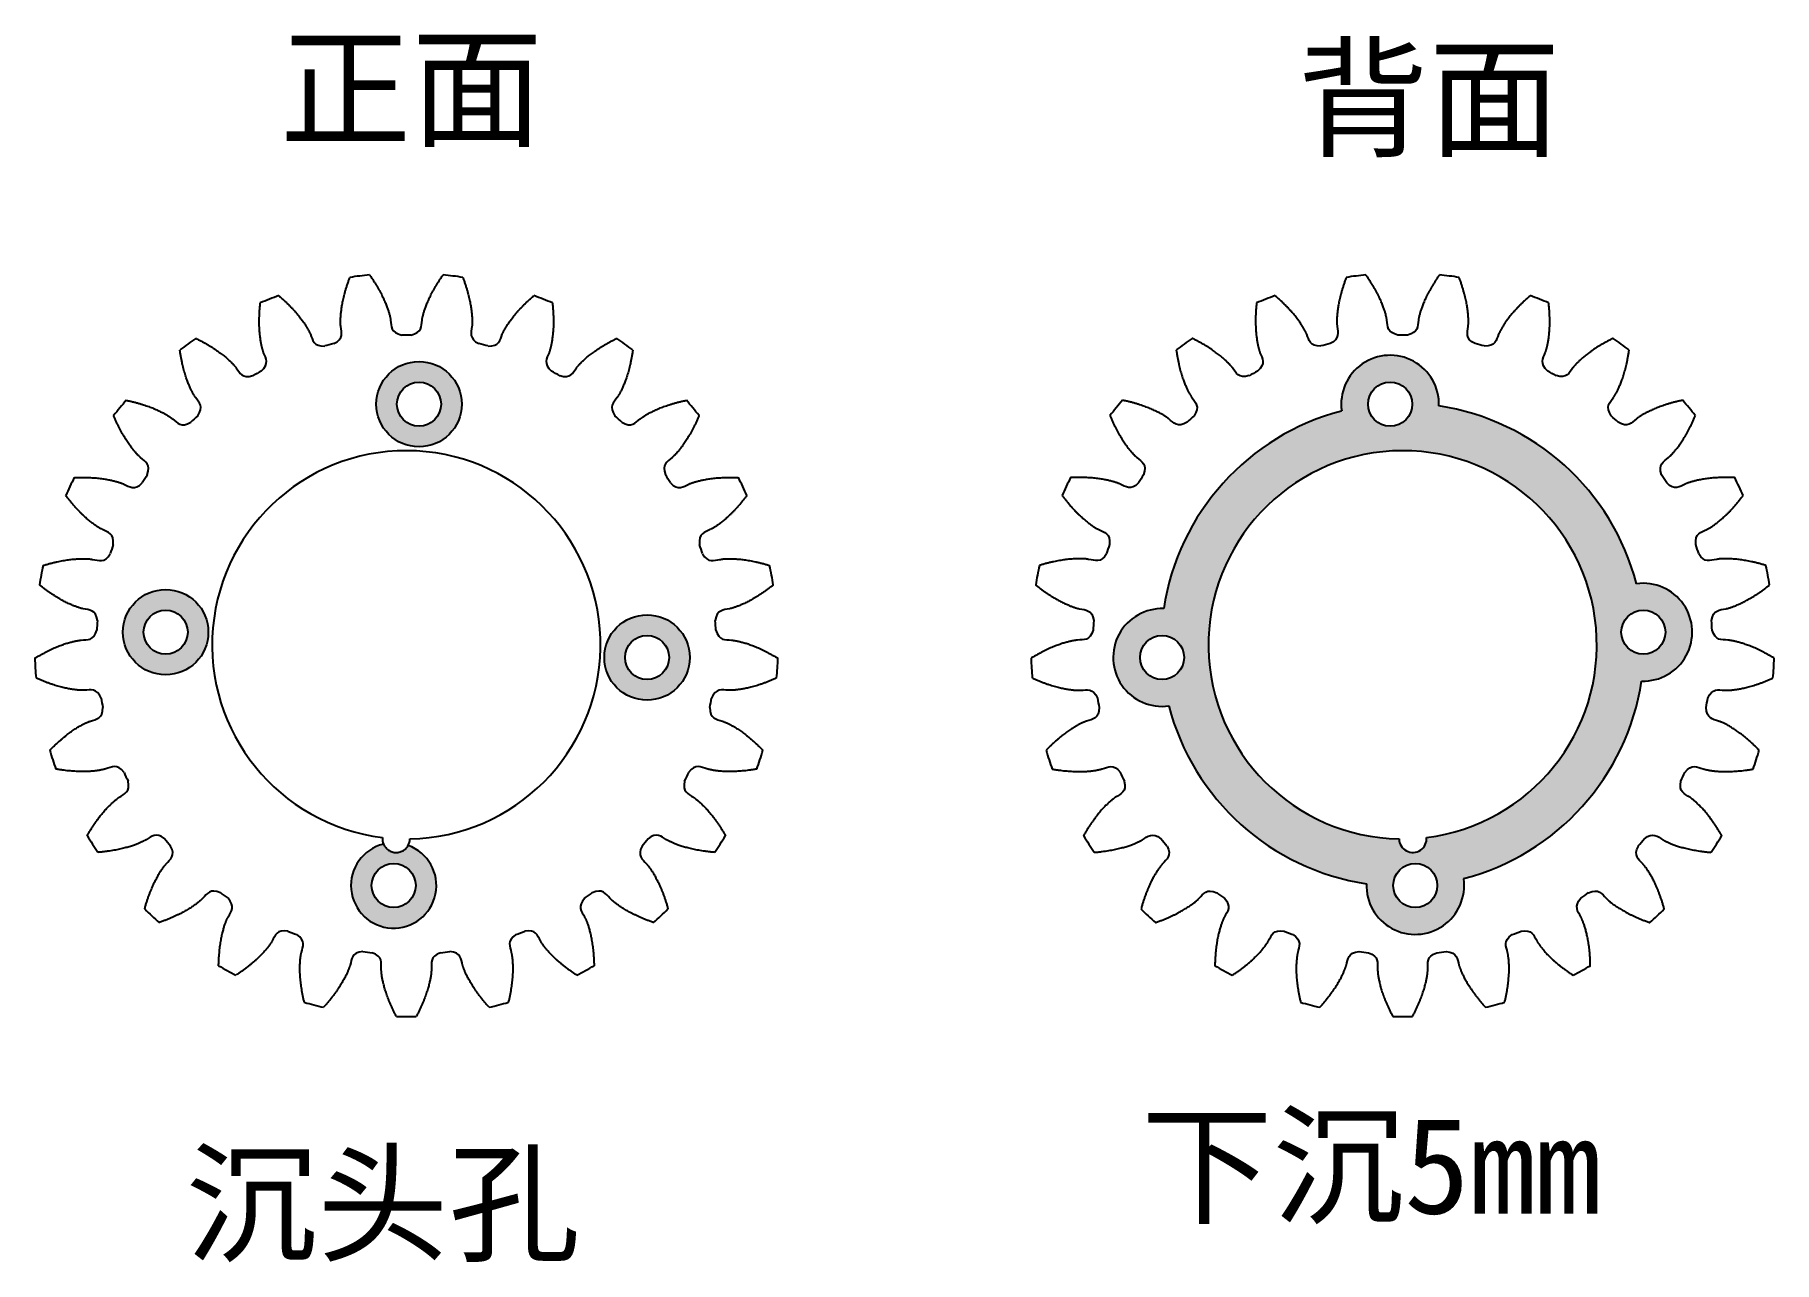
# Model space of a CAD drawing. Header units: millimetres. Extents: x -27 to 99, y -45 to 44.
import ezdxf

# ---------------------------------------------------------------- set-up
doc = ezdxf.new("R2010")
doc.units = ezdxf.units.MM

msp = doc.modelspace()

# ---------------------------------------------------------------- texts
at = {"char_height": 7, "attachment_point": 1}
for s, width, insert in [('{\\fSimSun|b0|i0|c134|p2;正面}', 37.7716, (-9.19, 43.92)), ('{\\fSimSun|b0|i0|c134|p2;背面}', 37.7716, (64.7, 43.19)), ('{\\fSimSun|b0|i0|c134|p2;\\C5;下沉\\Ftxt|c134;5mm}', 45.26, (53.36, -34.31)), ('{\\fSimSun|b0|i0|c134|p2;\\C3;沉头孔}', 33.0043, (-16.03, -37.07))]:
    msp.add_mtext_dynamic_manual_height_columns(s, width=width, gutter_width=17.5, heights=[0], dxfattribs=dict(at, insert=insert))

# ---------------------------------------------------------------- hatches: boundary and pattern name
h = msp.add_hatch(color=3)
h.dxf.hatch_style = 1
h.paths.add_polyline_path([(20.58, -0.92, 1), (14.38, -0.92, 1)])
h.paths.add_polyline_path([(15.88, -0.92, -1), (19.08, -0.92, -1)], flags=16)
h.paths.add_polyline_path([(4.02, 17.48, 1), (-2.18, 17.48, 1)])
h.paths.add_polyline_path([(-0.68, 17.48, -1), (2.52, 17.48, -1)], flags=16)
h.paths.add_polyline_path([(-14.38, 0.92, 1), (-20.58, 0.92, 1)])
h.paths.add_polyline_path([(-19.08, 0.92, -1), (-15.88, 0.92, -1)], flags=16)
edge = h.paths.add_edge_path()
edge.add_spline(control_points=[(0.14, -14.56), (0.1, -14.63), (0.05, -14.7), (-0.06, -14.82), (-0.12, -14.88), (-0.28, -14.97), (-0.36, -15.01), (-0.56, -15.07), (-0.68, -15.09), (-0.9, -15.07), (-1.01, -15.05), (-1.2, -14.97), (-1.29, -14.92), (-1.43, -14.81), (-1.49, -14.75), (-1.59, -14.61), (-1.63, -14.54), (-1.66, -14.47)], knot_values=[0, 0, 0, 0, 0.125, 0.125, 0.25, 0.25, 0.375, 0.375, 0.5, 0.5, 0.625, 0.625, 0.75, 0.75, 0.875, 0.875, 1, 1, 1, 1], degree=3, periodic=0)
edge.add_arc((-0.92, -17.48), 3.1, 103.8965, 430.1035)
h.paths.add_polyline_path([(-2.52, -17.48, -1), (0.68, -17.48, -1)], flags=16)
h = msp.add_hatch(color=5)
h.dxf.hatch_style = 1
h.paths.add_polyline_path([(74.98, 17.35, 1.091493), (67.92, 16.98, 0.299776), (55, 2.63, 1.091493), (55.37, -4.43, 0.299776), (69.72, -17.35, 1.091493), (76.78, -16.98, 0.299776), (89.7, -2.63, 1.091493), (89.33, 4.43, 0.299776)])
h.paths.add_polyline_path([(74.09, -13.99, -1.036113), (72.09, -14.1, -28.182264)], flags=16)
h.paths.add_polyline_path([(91.43, 0.92, -1), (88.23, 0.92, -1)], flags=16)
h.paths.add_polyline_path([(69.84, 17.48, -1), (73.04, 17.48, -1)], flags=16)
h.paths.add_polyline_path([(74.87, -17.48, -1), (71.67, -17.48, -1)], flags=16)
h.paths.add_polyline_path([(56.48, -0.92, -1), (53.28, -0.92, -1)], flags=16)

# ---------------------------------------------------------------- linework, layer by layer
at = {"color": 7, "linetype": 'Continuous', "lineweight": 25}
for centre, radius in [((0.92, 17.48), 3.1), ((0.92, 17.48), 1.6), ((71.44, 17.48), 1.6), ((-17.48, 0.92), 3.1), ((-17.48, 0.92), 1.6), ((17.48, -0.92), 3.1), ((89.83, 0.92), 1.6), ((17.48, -0.92), 1.6), ((54.88, -0.92), 1.6), ((-0.92, -17.48), 1.6), ((73.27, -17.48), 1.6)]:
    msp.add_circle(centre, radius, dxfattribs=at)
for centre, radius, start, end in [((0, 0), 27, 95.6749, 98.7251), ((0, 0), 27, 81.2749, 84.3251), ((72.35, 0), 27, 95.6749, 98.7251), ((72.35, 0), 27, 81.2749, 84.3251), ((0, 0), 27, 110.0749, 113.1251), ((0, 0), 27, 66.8749, 69.9251), ((72.35, 0), 27, 110.0749, 113.1251), ((72.35, 0), 27, 66.8749, 69.9251), ((0, 0), 27, 124.4749, 127.5251), ((0, 0), 22.5, 103.5237, 105.2763), ((0, 0), 22.5, 89.1237, 90.8763), ((0, 0), 22.5, 74.7237, 76.4763), ((0, 0), 27, 52.4749, 55.5251), ((72.35, 0), 27, 124.4749, 127.5251), ((72.35, 0), 22.5, 103.5237, 105.2763), ((72.35, 0), 22.5, 89.1237, 90.8763), ((72.35, 0), 22.5, 74.7237, 76.4763), ((72.35, 0), 27, 52.4749, 55.5251), ((71.44, 17.48), 3.55, 357.9903, 188.0097), ((0, 0), 22.5, 117.9237, 119.6763), ((0, 0), 22.5, 60.3237, 62.0763), ((72.35, 0), 22.5, 117.9237, 119.6763), ((72.35, 0), 22.5, 60.3237, 62.0763), ((0, 0), 27, 138.8749, 141.9251), ((0, 0), 27, 38.0749, 41.1251), ((72.35, 0), 27, 138.8749, 141.9251), ((72.35, 0), 27, 38.0749, 41.1251), ((0, 0), 22.5, 132.3237, 134.0763), ((0, 0), 22.5, 45.9237, 47.6763), ((72.35, 0), 17.55, 104.6251, 171.3749), ((72.35, 0), 22.5, 132.3237, 134.0763), ((72.35, 0), 17.55, 14.6251, 81.3749), ((72.35, 0), 22.5, 45.9237, 47.6763), ((0, 0), 14.1, 271.0644, 262.9356), ((72.35, 0), 14.1, 277.0644, 268.9356), ((0, 0), 27, 153.2749, 156.3251), ((0, 0), 22.5, 146.7237, 148.4763), ((0, 0), 22.5, 31.5237, 33.2763), ((0, 0), 27, 23.6749, 26.7251), ((72.35, 0), 27, 153.2749, 156.3251), ((72.35, 0), 22.5, 146.7237, 148.4763), ((72.35, 0), 22.5, 31.5237, 33.2763), ((72.35, 0), 27, 23.6749, 26.7251), ((0, 0), 22.5, 161.1237, 162.8763), ((0, 0), 22.5, 17.1237, 18.8763), ((72.35, 0), 22.5, 161.1237, 162.8763), ((72.35, 0), 22.5, 17.1237, 18.8763), ((0, 0), 27, 167.6749, 170.7251), ((0, 0), 27, 9.2749, 12.3251), ((72.35, 0), 27, 167.6749, 170.7251), ((72.35, 0), 27, 9.2749, 12.3251), ((89.83, 0.92), 3.55, 267.9903, 98.0097), ((54.88, -0.92), 3.55, 87.9903, 278.0097), ((0, 0), 22.5, 175.5237, 177.2763), ((0, 0), 22.5, 2.7237, 4.4763), ((72.35, 0), 22.5, 175.5237, 177.2763), ((72.35, 0), 22.5, 2.7237, 4.4763), ((0, 0), 27, 182.0749, 185.1251), ((0, 0), 27, 354.8749, 357.9251), ((72.35, 0), 27, 182.0749, 185.1251), ((72.35, 0), 27, 354.8749, 357.9251), ((72.35, 0), 17.55, 284.6251, 351.3749), ((0, 0), 22.5, 189.9237, 191.6763), ((0, 0), 22.5, 348.3237, 350.0763), ((72.35, 0), 22.5, 189.9237, 191.6763), ((72.35, 0), 17.55, 194.6251, 261.3749), ((72.35, 0), 22.5, 348.3237, 350.0763), ((0, 0), 27, 196.4749, 199.5251), ((0, 0), 27, 340.4749, 343.5251), ((72.35, 0), 27, 196.4749, 199.5251), ((72.35, 0), 27, 340.4749, 343.5251), ((0, 0), 22.5, 204.3237, 206.0763), ((0, 0), 22.5, 333.9237, 335.6763), ((72.35, 0), 22.5, 204.3237, 206.0763), ((72.35, 0), 22.5, 333.9237, 335.6763), ((0, 0), 27, 210.8749, 213.9251), ((0, 0), 27, 326.0749, 329.1251), ((72.35, 0), 27, 210.8749, 213.9251), ((72.35, 0), 27, 326.0749, 329.1251), ((0, 0), 22.5, 218.7237, 220.4763), ((-0.92, -17.48), 3.1, 103.8965, 70.1035), ((-0.74, -14.08), 1, 174.9678, 202.7105), ((-0.74, -14.08), 1, 331.2895, 359.0322), ((0, 0), 22.5, 319.5237, 321.2763), ((72.35, 0), 22.5, 218.7237, 220.4763), ((73.09, -14.08), 1, 180.9678, 5.0322), ((72.35, 0), 22.5, 319.5237, 321.2763), ((73.27, -17.48), 3.55, 177.9903, 8.0097), ((0, 0), 22.5, 233.1237, 234.8763), ((0, 0), 22.5, 305.1237, 306.8763), ((72.35, 0), 22.5, 233.1237, 234.8763), ((72.35, 0), 22.5, 305.1237, 306.8763), ((0, 0), 27, 225.2749, 228.3251), ((0, 0), 27, 311.6749, 314.7251), ((72.35, 0), 27, 225.2749, 228.3251), ((72.35, 0), 27, 311.6749, 314.7251), ((0, 0), 22.5, 247.5237, 249.2763), ((0, 0), 22.5, 290.7237, 292.4763), ((72.35, 0), 22.5, 247.5237, 249.2763), ((72.35, 0), 22.5, 290.7237, 292.4763), ((0, 0), 22.5, 261.9237, 263.6763), ((0, 0), 22.5, 276.3237, 278.0763), ((72.35, 0), 22.5, 261.9237, 263.6763), ((72.35, 0), 22.5, 276.3237, 278.0763), ((0, 0), 27, 239.6749, 242.7251), ((0, 0), 27, 297.2749, 300.3251), ((72.35, 0), 27, 239.6749, 242.7251), ((72.35, 0), 27, 297.2749, 300.3251), ((0, 0), 27, 254.0749, 257.1251), ((0, 0), 27, 282.8749, 285.9251), ((72.35, 0), 27, 254.0749, 257.1251), ((72.35, 0), 27, 282.8749, 285.9251), ((0, 0), 27, 268.4749, 271.5251), ((72.35, 0), 27, 268.4749, 271.5251)]:
    msp.add_arc(centre, radius, start, end, dxfattribs=at)
for points, knots in [([(-5.26, 21.88), (-4.53, 22.24), (-4.72, 22.69), (-4.77, 23.18), (-4.77, 23.24), (-4.77, 23.31), (-4.78, 23.39), (-4.78, 23.48), (-4.78, 23.58), (-4.77, 23.69), (-4.77, 23.8), (-4.76, 23.93), (-4.75, 24.07), (-4.73, 24.21), (-4.71, 24.36), (-4.69, 24.53), (-4.66, 24.7), (-4.63, 24.88), (-4.59, 25.07), (-4.54, 25.26), (-4.49, 25.47), (-4.43, 25.68), (-4.37, 25.9), (-4.29, 26.13), (-4.21, 26.37), (-4.15, 26.55), (-4.11, 26.66), (-4.1, 26.69)], [0, 0, 0, 0, 0.1307412, 0.1357448, 0.1416581, 0.1484812, 0.156214, 0.1648565, 0.1744088, 0.1848709, 0.1962427, 0.2085242, 0.2217154, 0.2358164, 0.2508272, 0.2667477, 0.2835779, 0.3013179, 0.3199676, 0.3395271, 0.3599963, 0.3813752, 0.4036639, 0.4268623, 0.4509705, 0.4759884, 0.4843104, 0.4843104, 0.4843104, 0.4843104]), ([(-2.67, 26.87), (-2.65, 26.84), (-2.59, 26.75), (-2.48, 26.59), (-2.34, 26.38), (-2.21, 26.17), (-2.1, 25.98), (-1.99, 25.79), (-1.88, 25.6), (-1.79, 25.42), (-1.71, 25.25), (-1.63, 25.08), (-1.56, 24.92), (-1.49, 24.77), (-1.44, 24.63), (-1.39, 24.49), (-1.34, 24.36), (-1.3, 24.24), (-1.27, 24.13), (-1.24, 24.03), (-1.21, 23.93), (-1.19, 23.84), (-1.17, 23.77), (-1.16, 23.7), (-1.15, 23.64), (-1.07, 23.15), (-1.15, 22.67), (-0.34, 22.5)], [0.5156896, 0.5156896, 0.5156896, 0.5156896, 0.5240116, 0.5490295, 0.5731377, 0.5963361, 0.6186248, 0.6400037, 0.6604729, 0.6800324, 0.6986821, 0.7164221, 0.7332523, 0.7491728, 0.7641836, 0.7782846, 0.7914758, 0.8037573, 0.8151291, 0.8255912, 0.8351435, 0.843786, 0.8515188, 0.8583419, 0.8642552, 0.8692588, 1, 1, 1, 1]), ([(0.34, 22.5), (1.15, 22.67), (1.07, 23.15), (1.15, 23.64), (1.16, 23.7), (1.17, 23.77), (1.19, 23.84), (1.21, 23.93), (1.24, 24.03), (1.27, 24.13), (1.3, 24.24), (1.34, 24.36), (1.39, 24.49), (1.44, 24.63), (1.49, 24.77), (1.56, 24.92), (1.63, 25.08), (1.71, 25.25), (1.79, 25.42), (1.88, 25.6), (1.99, 25.79), (2.1, 25.98), (2.21, 26.17), (2.34, 26.38), (2.48, 26.59), (2.59, 26.75), (2.65, 26.84), (2.67, 26.87)], [0, 0, 0, 0, 0.1307412, 0.1357448, 0.1416581, 0.1484812, 0.156214, 0.1648565, 0.1744088, 0.1848709, 0.1962427, 0.2085242, 0.2217154, 0.2358164, 0.2508272, 0.2667477, 0.2835779, 0.3013179, 0.3199676, 0.3395271, 0.3599963, 0.3813752, 0.4036639, 0.4268623, 0.4509705, 0.4759884, 0.4843104, 0.4843104, 0.4843104, 0.4843104]), ([(4.1, 26.69), (4.11, 26.66), (4.15, 26.55), (4.21, 26.37), (4.29, 26.13), (4.37, 25.9), (4.43, 25.68), (4.49, 25.47), (4.54, 25.26), (4.59, 25.07), (4.63, 24.88), (4.66, 24.7), (4.69, 24.53), (4.71, 24.36), (4.73, 24.21), (4.75, 24.07), (4.76, 23.93), (4.77, 23.8), (4.77, 23.69), (4.78, 23.58), (4.78, 23.48), (4.78, 23.39), (4.77, 23.31), (4.77, 23.24), (4.77, 23.18), (4.72, 22.69), (4.53, 22.24), (5.26, 21.88)], [0.5156896, 0.5156896, 0.5156896, 0.5156896, 0.5240116, 0.5490295, 0.5731377, 0.5963361, 0.6186248, 0.6400037, 0.6604729, 0.6800324, 0.6986821, 0.7164221, 0.7332523, 0.7491728, 0.7641836, 0.7782846, 0.7914758, 0.8037573, 0.8151291, 0.8255912, 0.8351435, 0.843786, 0.8515188, 0.8583419, 0.8642552, 0.8692588, 1, 1, 1, 1]), ([(68.26, 26.69), (68.25, 26.66), (68.21, 26.55), (68.14, 26.37), (68.06, 26.13), (67.99, 25.9), (67.92, 25.68), (67.86, 25.47), (67.81, 25.26), (67.77, 25.07), (67.73, 24.88), (67.69, 24.7), (67.66, 24.53), (67.64, 24.36), (67.62, 24.21), (67.6, 24.07), (67.59, 23.93), (67.58, 23.8), (67.58, 23.69), (67.58, 23.58), (67.57, 23.48), (67.58, 23.39), (67.58, 23.31), (67.58, 23.24), (67.59, 23.18), (67.63, 22.69), (67.82, 22.24), (67.09, 21.88)], [0.5156896, 0.5156896, 0.5156896, 0.5156896, 0.5240116, 0.5490295, 0.5731377, 0.5963361, 0.6186248, 0.6400037, 0.6604729, 0.6800324, 0.6986821, 0.7164221, 0.7332523, 0.7491728, 0.7641836, 0.7782846, 0.7914758, 0.8037573, 0.8151291, 0.8255912, 0.8351435, 0.843786, 0.8515188, 0.8583419, 0.8642552, 0.8692588, 1, 1, 1, 1]), ([(72.01, 22.5), (71.21, 22.67), (71.28, 23.15), (71.2, 23.64), (71.19, 23.7), (71.18, 23.77), (71.16, 23.84), (71.14, 23.93), (71.12, 24.03), (71.09, 24.13), (71.05, 24.24), (71.01, 24.36), (70.97, 24.49), (70.91, 24.63), (70.86, 24.77), (70.79, 24.92), (70.72, 25.08), (70.65, 25.25), (70.56, 25.42), (70.47, 25.6), (70.37, 25.79), (70.26, 25.98), (70.14, 26.17), (70.01, 26.38), (69.88, 26.59), (69.76, 26.75), (69.7, 26.84), (69.68, 26.87)], [0, 0, 0, 0, 0.1307412, 0.1357448, 0.1416581, 0.1484812, 0.156214, 0.1648565, 0.1744088, 0.1848709, 0.1962427, 0.2085242, 0.2217154, 0.2358164, 0.2508272, 0.2667477, 0.2835779, 0.3013179, 0.3199676, 0.3395271, 0.3599963, 0.3813752, 0.4036639, 0.4268623, 0.4509705, 0.4759884, 0.4843104, 0.4843104, 0.4843104, 0.4843104]), ([(75.02, 26.87), (75.01, 26.84), (74.94, 26.75), (74.83, 26.59), (74.69, 26.38), (74.57, 26.17), (74.45, 25.98), (74.34, 25.79), (74.24, 25.6), (74.14, 25.42), (74.06, 25.25), (73.98, 25.08), (73.91, 24.92), (73.85, 24.77), (73.79, 24.63), (73.74, 24.49), (73.69, 24.36), (73.65, 24.24), (73.62, 24.13), (73.59, 24.03), (73.56, 23.93), (73.54, 23.84), (73.53, 23.77), (73.51, 23.7), (73.5, 23.64), (73.42, 23.15), (73.5, 22.67), (72.7, 22.5)], [0.5156896, 0.5156896, 0.5156896, 0.5156896, 0.5240116, 0.5490295, 0.5731377, 0.5963361, 0.6186248, 0.6400037, 0.6604729, 0.6800324, 0.6986821, 0.7164221, 0.7332523, 0.7491728, 0.7641836, 0.7782846, 0.7914758, 0.8037573, 0.8151291, 0.8255912, 0.8351435, 0.843786, 0.8515188, 0.8583419, 0.8642552, 0.8692588, 1, 1, 1, 1]), ([(77.61, 21.88), (76.88, 22.24), (77.07, 22.69), (77.12, 23.18), (77.12, 23.24), (77.13, 23.31), (77.13, 23.39), (77.13, 23.48), (77.13, 23.58), (77.13, 23.69), (77.12, 23.8), (77.11, 23.93), (77.1, 24.07), (77.08, 24.21), (77.07, 24.36), (77.04, 24.53), (77.01, 24.7), (76.98, 24.88), (76.94, 25.07), (76.89, 25.26), (76.84, 25.47), (76.78, 25.68), (76.72, 25.9), (76.65, 26.13), (76.57, 26.37), (76.5, 26.55), (76.46, 26.66), (76.45, 26.69)], [0, 0, 0, 0, 0.1307412, 0.1357448, 0.1416581, 0.1484812, 0.156214, 0.1648565, 0.1744088, 0.1848709, 0.1962427, 0.2085242, 0.2217154, 0.2358164, 0.2508272, 0.2667477, 0.2835779, 0.3013179, 0.3199676, 0.3395271, 0.3599963, 0.3813752, 0.4036639, 0.4268623, 0.4509705, 0.4759884, 0.4843104, 0.4843104, 0.4843104, 0.4843104]), ([(-9.27, 25.36), (-9.25, 25.34), (-9.16, 25.27), (-9.01, 25.14), (-8.83, 24.97), (-8.65, 24.8), (-8.49, 24.64), (-8.34, 24.48), (-8.19, 24.33), (-8.06, 24.18), (-7.93, 24.03), (-7.82, 23.89), (-7.71, 23.75), (-7.61, 23.62), (-7.52, 23.5), (-7.43, 23.38), (-7.36, 23.26), (-7.29, 23.16), (-7.23, 23.06), (-7.17, 22.96), (-7.12, 22.88), (-7.08, 22.8), (-7.05, 22.73), (-7.02, 22.66), (-6.99, 22.61), (-6.8, 22.16), (-6.75, 21.67), (-5.93, 21.7)], [0.5156896, 0.5156896, 0.5156896, 0.5156896, 0.5240116, 0.5490295, 0.5731377, 0.5963361, 0.6186248, 0.6400037, 0.6604729, 0.6800324, 0.6986821, 0.7164221, 0.7332523, 0.7491728, 0.7641836, 0.7782846, 0.7914758, 0.8037573, 0.8151291, 0.8255912, 0.8351435, 0.843786, 0.8515188, 0.8583419, 0.8642552, 0.8692588, 1, 1, 1, 1]), ([(5.93, 21.7), (6.75, 21.67), (6.8, 22.16), (6.99, 22.61), (7.02, 22.66), (7.05, 22.73), (7.08, 22.8), (7.12, 22.88), (7.17, 22.96), (7.23, 23.06), (7.29, 23.16), (7.36, 23.26), (7.43, 23.38), (7.52, 23.5), (7.61, 23.62), (7.71, 23.75), (7.82, 23.89), (7.93, 24.03), (8.06, 24.18), (8.19, 24.33), (8.34, 24.48), (8.49, 24.64), (8.65, 24.8), (8.83, 24.97), (9.01, 25.14), (9.16, 25.27), (9.25, 25.34), (9.27, 25.36)], [0, 0, 0, 0, 0.1307412, 0.1357448, 0.1416581, 0.1484812, 0.156214, 0.1648565, 0.1744088, 0.1848709, 0.1962427, 0.2085242, 0.2217154, 0.2358164, 0.2508272, 0.2667477, 0.2835779, 0.3013179, 0.3199676, 0.3395271, 0.3599963, 0.3813752, 0.4036639, 0.4268623, 0.4509705, 0.4759884, 0.4843104, 0.4843104, 0.4843104, 0.4843104]), ([(66.42, 21.7), (65.6, 21.67), (65.56, 22.16), (65.36, 22.61), (65.34, 22.66), (65.31, 22.73), (65.27, 22.8), (65.23, 22.88), (65.18, 22.96), (65.12, 23.06), (65.06, 23.16), (64.99, 23.26), (64.92, 23.38), (64.84, 23.5), (64.74, 23.62), (64.64, 23.75), (64.54, 23.89), (64.42, 24.03), (64.29, 24.18), (64.16, 24.33), (64.02, 24.48), (63.86, 24.64), (63.7, 24.8), (63.53, 24.97), (63.34, 25.14), (63.19, 25.27), (63.11, 25.34), (63.08, 25.36)], [0, 0, 0, 0, 0.1307412, 0.1357448, 0.1416581, 0.1484812, 0.156214, 0.1648565, 0.1744088, 0.1848709, 0.1962427, 0.2085242, 0.2217154, 0.2358164, 0.2508272, 0.2667477, 0.2835779, 0.3013179, 0.3199676, 0.3395271, 0.3599963, 0.3813752, 0.4036639, 0.4268623, 0.4509705, 0.4759884, 0.4843104, 0.4843104, 0.4843104, 0.4843104]), ([(81.62, 25.36), (81.6, 25.34), (81.51, 25.27), (81.36, 25.14), (81.18, 24.97), (81, 24.8), (80.84, 24.64), (80.69, 24.48), (80.54, 24.33), (80.41, 24.18), (80.28, 24.03), (80.17, 23.89), (80.06, 23.75), (79.96, 23.62), (79.87, 23.5), (79.78, 23.38), (79.71, 23.26), (79.64, 23.16), (79.58, 23.06), (79.52, 22.96), (79.48, 22.88), (79.43, 22.8), (79.4, 22.73), (79.37, 22.66), (79.34, 22.61), (79.15, 22.16), (79.1, 21.67), (78.28, 21.7)], [0.5156896, 0.5156896, 0.5156896, 0.5156896, 0.5240116, 0.5490295, 0.5731377, 0.5963361, 0.6186248, 0.6400037, 0.6604729, 0.6800324, 0.6986821, 0.7164221, 0.7332523, 0.7491728, 0.7641836, 0.7782846, 0.7914758, 0.8037573, 0.8151291, 0.8255912, 0.8351435, 0.843786, 0.8515188, 0.8583419, 0.8642552, 0.8692588, 1, 1, 1, 1]), ([(-10.54, 19.88), (-9.92, 20.42), (-10.22, 20.81), (-10.38, 21.27), (-10.4, 21.32), (-10.42, 21.39), (-10.44, 21.47), (-10.47, 21.55), (-10.49, 21.65), (-10.51, 21.75), (-10.54, 21.87), (-10.56, 21.99), (-10.58, 22.13), (-10.6, 22.27), (-10.62, 22.43), (-10.64, 22.59), (-10.66, 22.76), (-10.67, 22.95), (-10.68, 23.14), (-10.68, 23.34), (-10.68, 23.55), (-10.68, 23.77), (-10.67, 24), (-10.66, 24.24), (-10.64, 24.49), (-10.62, 24.69), (-10.61, 24.8), (-10.6, 24.83)], [0, 0, 0, 0, 0.1307412, 0.1357448, 0.1416581, 0.1484812, 0.156214, 0.1648565, 0.1744088, 0.1848709, 0.1962427, 0.2085242, 0.2217154, 0.2358164, 0.2508272, 0.2667477, 0.2835779, 0.3013179, 0.3199676, 0.3395271, 0.3599963, 0.3813752, 0.4036639, 0.4268623, 0.4509705, 0.4759884, 0.4843104, 0.4843104, 0.4843104, 0.4843104]), ([(10.6, 24.83), (10.61, 24.8), (10.62, 24.69), (10.64, 24.49), (10.66, 24.24), (10.67, 24), (10.68, 23.77), (10.68, 23.55), (10.68, 23.34), (10.68, 23.14), (10.67, 22.95), (10.66, 22.76), (10.64, 22.59), (10.62, 22.43), (10.6, 22.27), (10.58, 22.13), (10.56, 21.99), (10.54, 21.87), (10.51, 21.75), (10.49, 21.65), (10.47, 21.55), (10.44, 21.47), (10.42, 21.39), (10.4, 21.32), (10.38, 21.27), (10.22, 20.81), (9.92, 20.42), (10.54, 19.88)], [0.5156896, 0.5156896, 0.5156896, 0.5156896, 0.5240116, 0.5490295, 0.5731377, 0.5963361, 0.6186248, 0.6400037, 0.6604729, 0.6800324, 0.6986821, 0.7164221, 0.7332523, 0.7491728, 0.7641836, 0.7782846, 0.7914758, 0.8037573, 0.8151291, 0.8255912, 0.8351435, 0.843786, 0.8515188, 0.8583419, 0.8642552, 0.8692588, 1, 1, 1, 1]), ([(61.75, 24.83), (61.74, 24.8), (61.73, 24.69), (61.71, 24.49), (61.69, 24.24), (61.68, 24), (61.67, 23.77), (61.67, 23.55), (61.67, 23.34), (61.68, 23.14), (61.68, 22.95), (61.7, 22.76), (61.71, 22.59), (61.73, 22.43), (61.75, 22.27), (61.77, 22.13), (61.79, 21.99), (61.81, 21.87), (61.84, 21.75), (61.86, 21.65), (61.89, 21.55), (61.91, 21.47), (61.93, 21.39), (61.95, 21.32), (61.97, 21.27), (62.14, 20.81), (62.44, 20.42), (61.82, 19.88)], [0.5156896, 0.5156896, 0.5156896, 0.5156896, 0.5240116, 0.5490295, 0.5731377, 0.5963361, 0.6186248, 0.6400037, 0.6604729, 0.6800324, 0.6986821, 0.7164221, 0.7332523, 0.7491728, 0.7641836, 0.7782846, 0.7914758, 0.8037573, 0.8151291, 0.8255912, 0.8351435, 0.843786, 0.8515188, 0.8583419, 0.8642552, 0.8692588, 1, 1, 1, 1]), ([(82.89, 19.88), (82.27, 20.42), (82.57, 20.81), (82.73, 21.27), (82.75, 21.32), (82.77, 21.39), (82.8, 21.47), (82.82, 21.55), (82.84, 21.65), (82.87, 21.75), (82.89, 21.87), (82.91, 21.99), (82.94, 22.13), (82.96, 22.27), (82.98, 22.43), (82.99, 22.59), (83.01, 22.76), (83.02, 22.95), (83.03, 23.14), (83.03, 23.34), (83.03, 23.55), (83.03, 23.77), (83.02, 24), (83.01, 24.24), (82.99, 24.49), (82.97, 24.69), (82.96, 24.8), (82.96, 24.83)], [0, 0, 0, 0, 0.1307412, 0.1357448, 0.1416581, 0.1484812, 0.156214, 0.1648565, 0.1744088, 0.1848709, 0.1962427, 0.2085242, 0.2217154, 0.2358164, 0.2508272, 0.2667477, 0.2835779, 0.3013179, 0.3199676, 0.3395271, 0.3599963, 0.3813752, 0.4036639, 0.4268623, 0.4509705, 0.4759884, 0.4843104, 0.4843104, 0.4843104, 0.4843104]), ([(-15.28, 22.26), (-15.26, 22.25), (-15.15, 22.19), (-14.98, 22.11), (-14.76, 21.99), (-14.55, 21.87), (-14.35, 21.75), (-14.16, 21.64), (-13.98, 21.53), (-13.82, 21.41), (-13.66, 21.3), (-13.51, 21.19), (-13.37, 21.09), (-13.24, 20.99), (-13.12, 20.89), (-13.01, 20.79), (-12.91, 20.7), (-12.82, 20.62), (-12.73, 20.53), (-12.66, 20.46), (-12.59, 20.39), (-12.53, 20.32), (-12.48, 20.26), (-12.43, 20.21), (-12.39, 20.16), (-12.09, 19.77), (-11.93, 19.31), (-11.14, 19.55)], [0.5156896, 0.5156896, 0.5156896, 0.5156896, 0.5240116, 0.5490295, 0.5731377, 0.5963361, 0.6186248, 0.6400037, 0.6604729, 0.6800324, 0.6986821, 0.7164221, 0.7332523, 0.7491728, 0.7641836, 0.7782846, 0.7914758, 0.8037573, 0.8151291, 0.8255912, 0.8351435, 0.843786, 0.8515188, 0.8583419, 0.8642552, 0.8692588, 1, 1, 1, 1]), ([(11.14, 19.55), (11.93, 19.31), (12.09, 19.77), (12.39, 20.16), (12.43, 20.21), (12.48, 20.26), (12.53, 20.32), (12.59, 20.39), (12.66, 20.46), (12.73, 20.53), (12.82, 20.62), (12.91, 20.7), (13.01, 20.79), (13.12, 20.89), (13.24, 20.99), (13.37, 21.09), (13.51, 21.19), (13.66, 21.3), (13.82, 21.41), (13.98, 21.53), (14.16, 21.64), (14.35, 21.75), (14.55, 21.87), (14.76, 21.99), (14.98, 22.11), (15.15, 22.19), (15.26, 22.25), (15.28, 22.26)], [0, 0, 0, 0, 0.1307412, 0.1357448, 0.1416581, 0.1484812, 0.156214, 0.1648565, 0.1744088, 0.1848709, 0.1962427, 0.2085242, 0.2217154, 0.2358164, 0.2508272, 0.2667477, 0.2835779, 0.3013179, 0.3199676, 0.3395271, 0.3599963, 0.3813752, 0.4036639, 0.4268623, 0.4509705, 0.4759884, 0.4843104, 0.4843104, 0.4843104, 0.4843104]), ([(61.21, 19.55), (60.43, 19.31), (60.26, 19.77), (59.96, 20.16), (59.92, 20.21), (59.87, 20.26), (59.82, 20.32), (59.76, 20.39), (59.69, 20.46), (59.62, 20.53), (59.53, 20.62), (59.44, 20.7), (59.34, 20.79), (59.23, 20.89), (59.11, 20.99), (58.98, 21.09), (58.84, 21.19), (58.69, 21.3), (58.54, 21.41), (58.37, 21.53), (58.19, 21.64), (58, 21.75), (57.8, 21.87), (57.59, 21.99), (57.37, 22.11), (57.2, 22.19), (57.09, 22.25), (57.07, 22.26)], [0, 0, 0, 0, 0.1307412, 0.1357448, 0.1416581, 0.1484812, 0.156214, 0.1648565, 0.1744088, 0.1848709, 0.1962427, 0.2085242, 0.2217154, 0.2358164, 0.2508272, 0.2667477, 0.2835779, 0.3013179, 0.3199676, 0.3395271, 0.3599963, 0.3813752, 0.4036639, 0.4268623, 0.4509705, 0.4759884, 0.4843104, 0.4843104, 0.4843104, 0.4843104]), ([(87.64, 22.26), (87.61, 22.25), (87.51, 22.19), (87.33, 22.11), (87.11, 21.99), (86.9, 21.87), (86.7, 21.75), (86.51, 21.64), (86.34, 21.53), (86.17, 21.41), (86.01, 21.3), (85.86, 21.19), (85.72, 21.09), (85.6, 20.99), (85.48, 20.89), (85.36, 20.79), (85.26, 20.7), (85.17, 20.62), (85.09, 20.53), (85.01, 20.46), (84.94, 20.39), (84.88, 20.32), (84.83, 20.26), (84.78, 20.21), (84.75, 20.16), (84.45, 19.77), (84.28, 19.31), (83.49, 19.55)], [0.5156896, 0.5156896, 0.5156896, 0.5156896, 0.5240116, 0.5490295, 0.5731377, 0.5963361, 0.6186248, 0.6400037, 0.6604729, 0.6800324, 0.6986821, 0.7164221, 0.7332523, 0.7491728, 0.7641836, 0.7782846, 0.7914758, 0.8037573, 0.8151291, 0.8255912, 0.8351435, 0.843786, 0.8515188, 0.8583419, 0.8642552, 0.8692588, 1, 1, 1, 1]), ([(-15.15, 16.64), (-14.68, 17.31), (-15.07, 17.61), (-15.34, 18.02), (-15.38, 18.07), (-15.41, 18.13), (-15.45, 18.2), (-15.5, 18.27), (-15.54, 18.36), (-15.59, 18.46), (-15.65, 18.56), (-15.7, 18.68), (-15.75, 18.8), (-15.81, 18.94), (-15.87, 19.08), (-15.93, 19.23), (-15.98, 19.4), (-16.04, 19.57), (-16.1, 19.76), (-16.15, 19.95), (-16.2, 20.16), (-16.26, 20.37), (-16.3, 20.6), (-16.35, 20.83), (-16.39, 21.08), (-16.43, 21.27), (-16.44, 21.38), (-16.45, 21.41)], [0, 0, 0, 0, 0.1307412, 0.1357448, 0.1416581, 0.1484812, 0.156214, 0.1648565, 0.1744088, 0.1848709, 0.1962427, 0.2085242, 0.2217154, 0.2358164, 0.2508272, 0.2667477, 0.2835779, 0.3013179, 0.3199676, 0.3395271, 0.3599963, 0.3813752, 0.4036639, 0.4268623, 0.4509705, 0.4759884, 0.4843104, 0.4843104, 0.4843104, 0.4843104]), ([(16.45, 21.41), (16.44, 21.38), (16.43, 21.27), (16.39, 21.08), (16.35, 20.83), (16.3, 20.6), (16.26, 20.37), (16.2, 20.16), (16.15, 19.95), (16.1, 19.76), (16.04, 19.57), (15.98, 19.4), (15.93, 19.23), (15.87, 19.08), (15.81, 18.94), (15.75, 18.8), (15.7, 18.68), (15.65, 18.56), (15.59, 18.46), (15.54, 18.36), (15.5, 18.27), (15.45, 18.2), (15.41, 18.13), (15.38, 18.07), (15.34, 18.02), (15.07, 17.61), (14.68, 17.31), (15.15, 16.64)], [0.5156896, 0.5156896, 0.5156896, 0.5156896, 0.5240116, 0.5490295, 0.5731377, 0.5963361, 0.6186248, 0.6400037, 0.6604729, 0.6800324, 0.6986821, 0.7164221, 0.7332523, 0.7491728, 0.7641836, 0.7782846, 0.7914758, 0.8037573, 0.8151291, 0.8255912, 0.8351435, 0.843786, 0.8515188, 0.8583419, 0.8642552, 0.8692588, 1, 1, 1, 1]), ([(55.91, 21.41), (55.91, 21.38), (55.93, 21.27), (55.96, 21.08), (56, 20.83), (56.05, 20.6), (56.1, 20.37), (56.15, 20.16), (56.2, 19.95), (56.26, 19.76), (56.31, 19.57), (56.37, 19.4), (56.43, 19.23), (56.48, 19.08), (56.54, 18.94), (56.6, 18.8), (56.65, 18.68), (56.71, 18.56), (56.76, 18.46), (56.81, 18.36), (56.85, 18.27), (56.9, 18.2), (56.94, 18.13), (56.98, 18.07), (57.01, 18.02), (57.28, 17.61), (57.67, 17.31), (57.2, 16.64)], [0.5156896, 0.5156896, 0.5156896, 0.5156896, 0.5240116, 0.5490295, 0.5731377, 0.5963361, 0.6186248, 0.6400037, 0.6604729, 0.6800324, 0.6986821, 0.7164221, 0.7332523, 0.7491728, 0.7641836, 0.7782846, 0.7914758, 0.8037573, 0.8151291, 0.8255912, 0.8351435, 0.843786, 0.8515188, 0.8583419, 0.8642552, 0.8692588, 1, 1, 1, 1]), ([(87.5, 16.64), (87.03, 17.31), (87.42, 17.61), (87.69, 18.02), (87.73, 18.07), (87.77, 18.13), (87.81, 18.2), (87.85, 18.27), (87.9, 18.36), (87.95, 18.46), (88, 18.56), (88.05, 18.68), (88.11, 18.8), (88.16, 18.94), (88.22, 19.08), (88.28, 19.23), (88.33, 19.4), (88.39, 19.57), (88.45, 19.76), (88.5, 19.95), (88.56, 20.16), (88.61, 20.37), (88.66, 20.6), (88.7, 20.83), (88.75, 21.08), (88.78, 21.27), (88.79, 21.38), (88.8, 21.41)], [0, 0, 0, 0, 0.1307412, 0.1357448, 0.1416581, 0.1484812, 0.156214, 0.1648565, 0.1744088, 0.1848709, 0.1962427, 0.2085242, 0.2217154, 0.2358164, 0.2508272, 0.2667477, 0.2835779, 0.3013179, 0.3199676, 0.3395271, 0.3599963, 0.3813752, 0.4036639, 0.4268623, 0.4509705, 0.4759884, 0.4843104, 0.4843104, 0.4843104, 0.4843104]), ([(-20.34, 17.76), (-20.31, 17.75), (-20.2, 17.73), (-20, 17.69), (-19.76, 17.63), (-19.53, 17.57), (-19.31, 17.5), (-19.1, 17.44), (-18.9, 17.37), (-18.71, 17.3), (-18.53, 17.24), (-18.36, 17.17), (-18.2, 17.1), (-18.05, 17.03), (-17.91, 16.97), (-17.78, 16.9), (-17.65, 16.84), (-17.54, 16.78), (-17.44, 16.72), (-17.35, 16.67), (-17.26, 16.61), (-17.19, 16.57), (-17.12, 16.52), (-17.07, 16.48), (-17.02, 16.44), (-16.63, 16.15), (-16.35, 15.74), (-15.65, 16.16)], [0.5156896, 0.5156896, 0.5156896, 0.5156896, 0.5240116, 0.5490295, 0.5731377, 0.5963361, 0.6186248, 0.6400037, 0.6604729, 0.6800324, 0.6986821, 0.7164221, 0.7332523, 0.7491728, 0.7641836, 0.7782846, 0.7914758, 0.8037573, 0.8151291, 0.8255912, 0.8351435, 0.843786, 0.8515188, 0.8583419, 0.8642552, 0.8692588, 1, 1, 1, 1]), ([(15.65, 16.16), (16.35, 15.74), (16.63, 16.15), (17.02, 16.44), (17.07, 16.48), (17.12, 16.52), (17.19, 16.57), (17.26, 16.61), (17.35, 16.67), (17.44, 16.72), (17.54, 16.78), (17.65, 16.84), (17.78, 16.9), (17.91, 16.97), (18.05, 17.03), (18.2, 17.1), (18.36, 17.17), (18.53, 17.24), (18.71, 17.3), (18.9, 17.37), (19.1, 17.44), (19.31, 17.5), (19.53, 17.57), (19.76, 17.63), (20, 17.69), (20.2, 17.73), (20.31, 17.75), (20.34, 17.76)], [0, 0, 0, 0, 0.1307412, 0.1357448, 0.1416581, 0.1484812, 0.156214, 0.1648565, 0.1744088, 0.1848709, 0.1962427, 0.2085242, 0.2217154, 0.2358164, 0.2508272, 0.2667477, 0.2835779, 0.3013179, 0.3199676, 0.3395271, 0.3599963, 0.3813752, 0.4036639, 0.4268623, 0.4509705, 0.4759884, 0.4843104, 0.4843104, 0.4843104, 0.4843104]), ([(56.7, 16.16), (56, 15.74), (55.72, 16.15), (55.33, 16.44), (55.29, 16.48), (55.23, 16.52), (55.16, 16.57), (55.09, 16.61), (55, 16.67), (54.91, 16.72), (54.81, 16.78), (54.7, 16.84), (54.58, 16.9), (54.45, 16.97), (54.31, 17.03), (54.16, 17.1), (54, 17.17), (53.82, 17.24), (53.64, 17.3), (53.45, 17.37), (53.25, 17.44), (53.04, 17.5), (52.82, 17.57), (52.59, 17.63), (52.35, 17.69), (52.15, 17.73), (52.04, 17.75), (52.01, 17.76)], [0, 0, 0, 0, 0.1307412, 0.1357448, 0.1416581, 0.1484812, 0.156214, 0.1648565, 0.1744088, 0.1848709, 0.1962427, 0.2085242, 0.2217154, 0.2358164, 0.2508272, 0.2667477, 0.2835779, 0.3013179, 0.3199676, 0.3395271, 0.3599963, 0.3813752, 0.4036639, 0.4268623, 0.4509705, 0.4759884, 0.4843104, 0.4843104, 0.4843104, 0.4843104]), ([(92.69, 17.76), (92.66, 17.75), (92.55, 17.73), (92.36, 17.69), (92.11, 17.63), (91.88, 17.57), (91.66, 17.5), (91.45, 17.44), (91.25, 17.37), (91.06, 17.3), (90.88, 17.24), (90.71, 17.17), (90.55, 17.1), (90.4, 17.03), (90.26, 16.97), (90.13, 16.9), (90.01, 16.84), (89.89, 16.78), (89.79, 16.72), (89.7, 16.67), (89.62, 16.61), (89.54, 16.57), (89.48, 16.52), (89.42, 16.48), (89.37, 16.44), (88.98, 16.15), (88.71, 15.74), (88, 16.16)], [0.5156896, 0.5156896, 0.5156896, 0.5156896, 0.5240116, 0.5490295, 0.5731377, 0.5963361, 0.6186248, 0.6400037, 0.6604729, 0.6800324, 0.6986821, 0.7164221, 0.7332523, 0.7491728, 0.7641836, 0.7782846, 0.7914758, 0.8037573, 0.8151291, 0.8255912, 0.8351435, 0.843786, 0.8515188, 0.8583419, 0.8642552, 0.8692588, 1, 1, 1, 1]), ([(-18.81, 12.35), (-18.53, 13.12), (-18.98, 13.31), (-19.34, 13.63), (-19.39, 13.68), (-19.44, 13.72), (-19.49, 13.78), (-19.56, 13.85), (-19.62, 13.92), (-19.69, 14), (-19.77, 14.09), (-19.85, 14.19), (-19.94, 14.29), (-20.02, 14.41), (-20.11, 14.53), (-20.21, 14.67), (-20.3, 14.81), (-20.4, 14.97), (-20.5, 15.13), (-20.6, 15.31), (-20.71, 15.49), (-20.81, 15.69), (-20.91, 15.89), (-21.02, 16.11), (-21.12, 16.34), (-21.2, 16.52), (-21.24, 16.62), (-21.25, 16.65)], [0, 0, 0, 0, 0.1307412, 0.1357448, 0.1416581, 0.1484812, 0.156214, 0.1648565, 0.1744088, 0.1848709, 0.1962427, 0.2085242, 0.2217154, 0.2358164, 0.2508272, 0.2667477, 0.2835779, 0.3013179, 0.3199676, 0.3395271, 0.3599963, 0.3813752, 0.4036639, 0.4268623, 0.4509705, 0.4759884, 0.4843104, 0.4843104, 0.4843104, 0.4843104]), ([(21.25, 16.65), (21.24, 16.62), (21.2, 16.52), (21.12, 16.34), (21.02, 16.11), (20.91, 15.89), (20.81, 15.69), (20.71, 15.49), (20.6, 15.31), (20.5, 15.13), (20.4, 14.97), (20.3, 14.81), (20.21, 14.67), (20.11, 14.53), (20.02, 14.41), (19.94, 14.29), (19.85, 14.19), (19.77, 14.09), (19.69, 14), (19.62, 13.92), (19.56, 13.85), (19.49, 13.78), (19.44, 13.72), (19.39, 13.68), (19.34, 13.63), (18.98, 13.31), (18.53, 13.12), (18.81, 12.35)], [0.5156896, 0.5156896, 0.5156896, 0.5156896, 0.5240116, 0.5490295, 0.5731377, 0.5963361, 0.6186248, 0.6400037, 0.6604729, 0.6800324, 0.6986821, 0.7164221, 0.7332523, 0.7491728, 0.7641836, 0.7782846, 0.7914758, 0.8037573, 0.8151291, 0.8255912, 0.8351435, 0.843786, 0.8515188, 0.8583419, 0.8642552, 0.8692588, 1, 1, 1, 1]), ([(51.1, 16.65), (51.11, 16.62), (51.15, 16.52), (51.23, 16.34), (51.33, 16.11), (51.44, 15.89), (51.54, 15.69), (51.64, 15.49), (51.75, 15.31), (51.85, 15.13), (51.95, 14.97), (52.05, 14.81), (52.14, 14.67), (52.24, 14.53), (52.33, 14.41), (52.42, 14.29), (52.5, 14.19), (52.58, 14.09), (52.66, 14), (52.73, 13.92), (52.8, 13.85), (52.86, 13.78), (52.91, 13.72), (52.97, 13.68), (53.01, 13.63), (53.38, 13.31), (53.83, 13.12), (53.54, 12.35)], [0.5156896, 0.5156896, 0.5156896, 0.5156896, 0.5240116, 0.5490295, 0.5731377, 0.5963361, 0.6186248, 0.6400037, 0.6604729, 0.6800324, 0.6986821, 0.7164221, 0.7332523, 0.7491728, 0.7641836, 0.7782846, 0.7914758, 0.8037573, 0.8151291, 0.8255912, 0.8351435, 0.843786, 0.8515188, 0.8583419, 0.8642552, 0.8692588, 1, 1, 1, 1]), ([(91.16, 12.35), (90.88, 13.12), (91.33, 13.31), (91.69, 13.63), (91.74, 13.68), (91.79, 13.72), (91.85, 13.78), (91.91, 13.85), (91.97, 13.92), (92.05, 14), (92.12, 14.09), (92.2, 14.19), (92.29, 14.29), (92.38, 14.41), (92.47, 14.53), (92.56, 14.67), (92.66, 14.81), (92.75, 14.97), (92.86, 15.13), (92.96, 15.31), (93.06, 15.49), (93.16, 15.69), (93.27, 15.89), (93.37, 16.11), (93.47, 16.34), (93.55, 16.52), (93.6, 16.62), (93.61, 16.65)], [0, 0, 0, 0, 0.1307412, 0.1357448, 0.1416581, 0.1484812, 0.156214, 0.1648565, 0.1744088, 0.1848709, 0.1962427, 0.2085242, 0.2217154, 0.2358164, 0.2508272, 0.2667477, 0.2835779, 0.3013179, 0.3199676, 0.3395271, 0.3599963, 0.3813752, 0.4036639, 0.4268623, 0.4509705, 0.4759884, 0.4843104, 0.4843104, 0.4843104, 0.4843104]), ([(-24.12, 12.14), (-24.09, 12.14), (-23.97, 12.15), (-23.77, 12.16), (-23.53, 12.16), (-23.29, 12.16), (-23.06, 12.15), (-22.84, 12.14), (-22.62, 12.13), (-22.42, 12.11), (-22.23, 12.09), (-22.05, 12.06), (-21.88, 12.04), (-21.72, 12.01), (-21.56, 11.98), (-21.42, 11.95), (-21.29, 11.92), (-21.16, 11.89), (-21.05, 11.86), (-20.95, 11.83), (-20.85, 11.8), (-20.77, 11.77), (-20.69, 11.74), (-20.63, 11.72), (-20.57, 11.7), (-20.12, 11.5), (-19.76, 11.18), (-19.18, 11.76)], [0.5156896, 0.5156896, 0.5156896, 0.5156896, 0.5240116, 0.5490295, 0.5731377, 0.5963361, 0.6186248, 0.6400037, 0.6604729, 0.6800324, 0.6986821, 0.7164221, 0.7332523, 0.7491728, 0.7641836, 0.7782846, 0.7914758, 0.8037573, 0.8151291, 0.8255912, 0.8351435, 0.843786, 0.8515188, 0.8583419, 0.8642552, 0.8692588, 1, 1, 1, 1]), ([(19.18, 11.76), (19.76, 11.18), (20.12, 11.5), (20.57, 11.7), (20.63, 11.72), (20.69, 11.74), (20.77, 11.77), (20.85, 11.8), (20.95, 11.83), (21.05, 11.86), (21.16, 11.89), (21.29, 11.92), (21.42, 11.95), (21.56, 11.98), (21.72, 12.01), (21.88, 12.04), (22.05, 12.06), (22.23, 12.09), (22.42, 12.11), (22.62, 12.13), (22.84, 12.14), (23.06, 12.15), (23.29, 12.16), (23.53, 12.16), (23.77, 12.16), (23.97, 12.15), (24.09, 12.14), (24.12, 12.14)], [0, 0, 0, 0, 0.1307412, 0.1357448, 0.1416581, 0.1484812, 0.156214, 0.1648565, 0.1744088, 0.1848709, 0.1962427, 0.2085242, 0.2217154, 0.2358164, 0.2508272, 0.2667477, 0.2835779, 0.3013179, 0.3199676, 0.3395271, 0.3599963, 0.3813752, 0.4036639, 0.4268623, 0.4509705, 0.4759884, 0.4843104, 0.4843104, 0.4843104, 0.4843104]), ([(53.17, 11.76), (52.6, 11.18), (52.23, 11.5), (51.78, 11.7), (51.72, 11.72), (51.66, 11.74), (51.58, 11.77), (51.5, 11.8), (51.4, 11.83), (51.3, 11.86), (51.19, 11.89), (51.06, 11.92), (50.93, 11.95), (50.79, 11.98), (50.64, 12.01), (50.47, 12.04), (50.3, 12.06), (50.12, 12.09), (49.93, 12.11), (49.73, 12.13), (49.52, 12.14), (49.3, 12.15), (49.07, 12.16), (48.83, 12.16), (48.58, 12.16), (48.38, 12.15), (48.26, 12.14), (48.24, 12.14)], [0, 0, 0, 0, 0.1307412, 0.1357448, 0.1416581, 0.1484812, 0.156214, 0.1648565, 0.1744088, 0.1848709, 0.1962427, 0.2085242, 0.2217154, 0.2358164, 0.2508272, 0.2667477, 0.2835779, 0.3013179, 0.3199676, 0.3395271, 0.3599963, 0.3813752, 0.4036639, 0.4268623, 0.4509705, 0.4759884, 0.4843104, 0.4843104, 0.4843104, 0.4843104]), ([(96.47, 12.14), (96.44, 12.14), (96.32, 12.15), (96.13, 12.16), (95.88, 12.16), (95.64, 12.16), (95.41, 12.15), (95.19, 12.14), (94.98, 12.13), (94.78, 12.11), (94.58, 12.09), (94.4, 12.06), (94.23, 12.04), (94.07, 12.01), (93.92, 11.98), (93.77, 11.95), (93.64, 11.92), (93.52, 11.89), (93.4, 11.86), (93.3, 11.83), (93.21, 11.8), (93.12, 11.77), (93.05, 11.74), (92.98, 11.72), (92.92, 11.7), (92.48, 11.5), (92.11, 11.18), (91.53, 11.76)], [0.5156896, 0.5156896, 0.5156896, 0.5156896, 0.5240116, 0.5490295, 0.5731377, 0.5963361, 0.6186248, 0.6400037, 0.6604729, 0.6800324, 0.6986821, 0.7164221, 0.7332523, 0.7491728, 0.7641836, 0.7782846, 0.7914758, 0.8037573, 0.8151291, 0.8255912, 0.8351435, 0.843786, 0.8515188, 0.8583419, 0.8642552, 0.8692588, 1, 1, 1, 1]), ([(-21.29, 7.28), (-21.21, 8.1), (-21.69, 8.17), (-22.12, 8.4), (-22.18, 8.43), (-22.24, 8.46), (-22.31, 8.5), (-22.38, 8.55), (-22.47, 8.6), (-22.56, 8.66), (-22.65, 8.73), (-22.76, 8.8), (-22.86, 8.89), (-22.98, 8.98), (-23.1, 9.08), (-23.22, 9.18), (-23.35, 9.3), (-23.48, 9.42), (-23.62, 9.56), (-23.76, 9.7), (-23.91, 9.86), (-24.06, 10.02), (-24.21, 10.19), (-24.36, 10.38), (-24.52, 10.57), (-24.64, 10.73), (-24.71, 10.82), (-24.73, 10.84)], [0, 0, 0, 0, 0.1307412, 0.1357448, 0.1416581, 0.1484812, 0.156214, 0.1648565, 0.1744088, 0.1848709, 0.1962427, 0.2085242, 0.2217154, 0.2358164, 0.2508272, 0.2667477, 0.2835779, 0.3013179, 0.3199676, 0.3395271, 0.3599963, 0.3813752, 0.4036639, 0.4268623, 0.4509705, 0.4759884, 0.4843104, 0.4843104, 0.4843104, 0.4843104]), ([(24.73, 10.84), (24.71, 10.82), (24.64, 10.73), (24.52, 10.57), (24.36, 10.38), (24.21, 10.19), (24.06, 10.02), (23.91, 9.86), (23.76, 9.7), (23.62, 9.56), (23.48, 9.42), (23.35, 9.3), (23.22, 9.18), (23.1, 9.08), (22.98, 8.98), (22.86, 8.89), (22.76, 8.8), (22.65, 8.73), (22.56, 8.66), (22.47, 8.6), (22.38, 8.55), (22.31, 8.5), (22.24, 8.46), (22.18, 8.43), (22.12, 8.4), (21.69, 8.17), (21.21, 8.1), (21.29, 7.28)], [0.5156896, 0.5156896, 0.5156896, 0.5156896, 0.5240116, 0.5490295, 0.5731377, 0.5963361, 0.6186248, 0.6400037, 0.6604729, 0.6800324, 0.6986821, 0.7164221, 0.7332523, 0.7491728, 0.7641836, 0.7782846, 0.7914758, 0.8037573, 0.8151291, 0.8255912, 0.8351435, 0.843786, 0.8515188, 0.8583419, 0.8642552, 0.8692588, 1, 1, 1, 1]), ([(47.62, 10.84), (47.64, 10.82), (47.71, 10.73), (47.83, 10.57), (47.99, 10.38), (48.14, 10.19), (48.29, 10.02), (48.44, 9.86), (48.59, 9.7), (48.73, 9.56), (48.87, 9.42), (49, 9.3), (49.13, 9.18), (49.26, 9.08), (49.37, 8.98), (49.49, 8.89), (49.6, 8.8), (49.7, 8.73), (49.8, 8.66), (49.88, 8.6), (49.97, 8.55), (50.04, 8.5), (50.11, 8.46), (50.17, 8.43), (50.23, 8.4), (50.66, 8.17), (51.15, 8.1), (51.06, 7.28)], [0.5156896, 0.5156896, 0.5156896, 0.5156896, 0.5240116, 0.5490295, 0.5731377, 0.5963361, 0.6186248, 0.6400037, 0.6604729, 0.6800324, 0.6986821, 0.7164221, 0.7332523, 0.7491728, 0.7641836, 0.7782846, 0.7914758, 0.8037573, 0.8151291, 0.8255912, 0.8351435, 0.843786, 0.8515188, 0.8583419, 0.8642552, 0.8692588, 1, 1, 1, 1]), ([(93.64, 7.28), (93.56, 8.1), (94.04, 8.17), (94.48, 8.4), (94.53, 8.43), (94.59, 8.46), (94.66, 8.5), (94.74, 8.55), (94.82, 8.6), (94.91, 8.66), (95.01, 8.73), (95.11, 8.8), (95.22, 8.89), (95.33, 8.98), (95.45, 9.08), (95.57, 9.18), (95.7, 9.3), (95.84, 9.42), (95.97, 9.56), (96.12, 9.7), (96.26, 9.86), (96.41, 10.02), (96.56, 10.19), (96.72, 10.38), (96.87, 10.57), (96.99, 10.73), (97.06, 10.82), (97.08, 10.84)], [0, 0, 0, 0, 0.1307412, 0.1357448, 0.1416581, 0.1484812, 0.156214, 0.1648565, 0.1744088, 0.1848709, 0.1962427, 0.2085242, 0.2217154, 0.2358164, 0.2508272, 0.2667477, 0.2835779, 0.3013179, 0.3199676, 0.3395271, 0.3599963, 0.3813752, 0.4036639, 0.4268623, 0.4509705, 0.4759884, 0.4843104, 0.4843104, 0.4843104, 0.4843104]), ([(-26.38, 5.76), (-26.35, 5.77), (-26.24, 5.81), (-26.05, 5.86), (-25.81, 5.93), (-25.58, 5.98), (-25.35, 6.03), (-25.14, 6.08), (-24.93, 6.12), (-24.73, 6.15), (-24.54, 6.18), (-24.36, 6.2), (-24.18, 6.22), (-24.02, 6.23), (-23.87, 6.24), (-23.72, 6.25), (-23.58, 6.25), (-23.46, 6.25), (-23.34, 6.25), (-23.23, 6.25), (-23.13, 6.24), (-23.04, 6.24), (-22.96, 6.23), (-22.89, 6.22), (-22.83, 6.21), (-22.35, 6.14), (-21.91, 5.91), (-21.5, 6.62)], [0.5156896, 0.5156896, 0.5156896, 0.5156896, 0.5240116, 0.5490295, 0.5731377, 0.5963361, 0.6186248, 0.6400037, 0.6604729, 0.6800324, 0.6986821, 0.7164221, 0.7332523, 0.7491728, 0.7641836, 0.7782846, 0.7914758, 0.8037573, 0.8151291, 0.8255912, 0.8351435, 0.843786, 0.8515188, 0.8583419, 0.8642552, 0.8692588, 1, 1, 1, 1]), ([(21.5, 6.62), (21.91, 5.91), (22.35, 6.14), (22.83, 6.21), (22.89, 6.22), (22.96, 6.23), (23.04, 6.24), (23.13, 6.24), (23.23, 6.25), (23.34, 6.25), (23.46, 6.25), (23.58, 6.25), (23.72, 6.25), (23.87, 6.24), (24.02, 6.23), (24.18, 6.22), (24.36, 6.2), (24.54, 6.18), (24.73, 6.15), (24.93, 6.12), (25.14, 6.08), (25.35, 6.03), (25.58, 5.98), (25.81, 5.93), (26.05, 5.86), (26.24, 5.81), (26.35, 5.77), (26.38, 5.76)], [0, 0, 0, 0, 0.1307412, 0.1357448, 0.1416581, 0.1484812, 0.156214, 0.1648565, 0.1744088, 0.1848709, 0.1962427, 0.2085242, 0.2217154, 0.2358164, 0.2508272, 0.2667477, 0.2835779, 0.3013179, 0.3199676, 0.3395271, 0.3599963, 0.3813752, 0.4036639, 0.4268623, 0.4509705, 0.4759884, 0.4843104, 0.4843104, 0.4843104, 0.4843104]), ([(50.85, 6.62), (50.44, 5.91), (50, 6.14), (49.52, 6.21), (49.46, 6.22), (49.39, 6.23), (49.31, 6.24), (49.22, 6.24), (49.12, 6.25), (49.01, 6.25), (48.89, 6.25), (48.77, 6.25), (48.63, 6.25), (48.49, 6.24), (48.33, 6.23), (48.17, 6.22), (47.99, 6.2), (47.81, 6.18), (47.62, 6.15), (47.42, 6.12), (47.22, 6.08), (47, 6.03), (46.77, 5.98), (46.54, 5.93), (46.3, 5.86), (46.11, 5.81), (46, 5.77), (45.97, 5.76)], [0, 0, 0, 0, 0.1307412, 0.1357448, 0.1416581, 0.1484812, 0.156214, 0.1648565, 0.1744088, 0.1848709, 0.1962427, 0.2085242, 0.2217154, 0.2358164, 0.2508272, 0.2667477, 0.2835779, 0.3013179, 0.3199676, 0.3395271, 0.3599963, 0.3813752, 0.4036639, 0.4268623, 0.4509705, 0.4759884, 0.4843104, 0.4843104, 0.4843104, 0.4843104]), ([(98.73, 5.76), (98.7, 5.77), (98.59, 5.81), (98.4, 5.86), (98.16, 5.93), (97.93, 5.98), (97.71, 6.03), (97.49, 6.08), (97.28, 6.12), (97.08, 6.15), (96.89, 6.18), (96.71, 6.2), (96.54, 6.22), (96.37, 6.23), (96.22, 6.24), (96.07, 6.25), (95.94, 6.25), (95.81, 6.25), (95.69, 6.25), (95.58, 6.25), (95.49, 6.24), (95.4, 6.24), (95.32, 6.23), (95.25, 6.22), (95.19, 6.21), (94.7, 6.14), (94.27, 5.91), (93.85, 6.62)], [0.5156896, 0.5156896, 0.5156896, 0.5156896, 0.5240116, 0.5490295, 0.5731377, 0.5963361, 0.6186248, 0.6400037, 0.6604729, 0.6800324, 0.6986821, 0.7164221, 0.7332523, 0.7491728, 0.7641836, 0.7782846, 0.7914758, 0.8037573, 0.8151291, 0.8255912, 0.8351435, 0.843786, 0.8515188, 0.8583419, 0.8642552, 0.8692588, 1, 1, 1, 1]), ([(-22.43, 1.76), (-22.55, 2.57), (-23.04, 2.52), (-23.52, 2.63), (-23.58, 2.64), (-23.64, 2.66), (-23.72, 2.69), (-23.81, 2.71), (-23.9, 2.74), (-24, 2.78), (-24.11, 2.82), (-24.23, 2.87), (-24.36, 2.92), (-24.49, 2.98), (-24.63, 3.05), (-24.78, 3.12), (-24.93, 3.2), (-25.09, 3.29), (-25.26, 3.38), (-25.43, 3.49), (-25.61, 3.6), (-25.79, 3.72), (-25.98, 3.85), (-26.18, 3.99), (-26.38, 4.14), (-26.54, 4.26), (-26.62, 4.33), (-26.65, 4.35)], [0, 0, 0, 0, 0.1307412, 0.1357448, 0.1416581, 0.1484812, 0.156214, 0.1648565, 0.1744088, 0.1848709, 0.1962427, 0.2085242, 0.2217154, 0.2358164, 0.2508272, 0.2667477, 0.2835779, 0.3013179, 0.3199676, 0.3395271, 0.3599963, 0.3813752, 0.4036639, 0.4268623, 0.4509705, 0.4759884, 0.4843104, 0.4843104, 0.4843104, 0.4843104]), ([(26.65, 4.35), (26.62, 4.33), (26.54, 4.26), (26.38, 4.14), (26.18, 3.99), (25.98, 3.85), (25.79, 3.72), (25.61, 3.6), (25.43, 3.49), (25.26, 3.38), (25.09, 3.29), (24.93, 3.2), (24.78, 3.12), (24.63, 3.05), (24.49, 2.98), (24.36, 2.92), (24.23, 2.87), (24.11, 2.82), (24, 2.78), (23.9, 2.74), (23.81, 2.71), (23.72, 2.69), (23.64, 2.66), (23.58, 2.64), (23.52, 2.63), (23.04, 2.52), (22.55, 2.57), (22.43, 1.76)], [0.5156896, 0.5156896, 0.5156896, 0.5156896, 0.5240116, 0.5490295, 0.5731377, 0.5963361, 0.6186248, 0.6400037, 0.6604729, 0.6800324, 0.6986821, 0.7164221, 0.7332523, 0.7491728, 0.7641836, 0.7782846, 0.7914758, 0.8037573, 0.8151291, 0.8255912, 0.8351435, 0.843786, 0.8515188, 0.8583419, 0.8642552, 0.8692588, 1, 1, 1, 1]), ([(45.7, 4.35), (45.73, 4.33), (45.82, 4.26), (45.97, 4.14), (46.17, 3.99), (46.37, 3.85), (46.56, 3.72), (46.74, 3.6), (46.92, 3.49), (47.09, 3.38), (47.26, 3.29), (47.42, 3.2), (47.58, 3.12), (47.72, 3.05), (47.86, 2.98), (48, 2.92), (48.12, 2.87), (48.24, 2.82), (48.35, 2.78), (48.45, 2.74), (48.55, 2.71), (48.63, 2.69), (48.71, 2.66), (48.78, 2.64), (48.83, 2.63), (49.31, 2.52), (49.8, 2.57), (49.92, 1.76)], [0.5156896, 0.5156896, 0.5156896, 0.5156896, 0.5240116, 0.5490295, 0.5731377, 0.5963361, 0.6186248, 0.6400037, 0.6604729, 0.6800324, 0.6986821, 0.7164221, 0.7332523, 0.7491728, 0.7641836, 0.7782846, 0.7914758, 0.8037573, 0.8151291, 0.8255912, 0.8351435, 0.843786, 0.8515188, 0.8583419, 0.8642552, 0.8692588, 1, 1, 1, 1]), ([(94.78, 1.76), (94.91, 2.57), (95.39, 2.52), (95.87, 2.63), (95.93, 2.64), (96, 2.66), (96.07, 2.69), (96.16, 2.71), (96.25, 2.74), (96.35, 2.78), (96.46, 2.82), (96.58, 2.87), (96.71, 2.92), (96.84, 2.98), (96.98, 3.05), (97.13, 3.12), (97.28, 3.2), (97.44, 3.29), (97.61, 3.38), (97.78, 3.49), (97.96, 3.6), (98.15, 3.72), (98.34, 3.85), (98.53, 3.99), (98.73, 4.14), (98.89, 4.26), (98.98, 4.33), (99, 4.35)], [0, 0, 0, 0, 0.1307412, 0.1357448, 0.1416581, 0.1484812, 0.156214, 0.1648565, 0.1744088, 0.1848709, 0.1962427, 0.2085242, 0.2217154, 0.2358164, 0.2508272, 0.2667477, 0.2835779, 0.3013179, 0.3199676, 0.3395271, 0.3599963, 0.3813752, 0.4036639, 0.4268623, 0.4509705, 0.4759884, 0.4843104, 0.4843104, 0.4843104, 0.4843104]), ([(-26.98, -0.98), (-26.96, -0.96), (-26.86, -0.9), (-26.69, -0.8), (-26.47, -0.68), (-26.26, -0.57), (-26.06, -0.46), (-25.86, -0.36), (-25.67, -0.27), (-25.48, -0.19), (-25.3, -0.12), (-25.13, -0.05), (-24.97, 0.01), (-24.82, 0.06), (-24.67, 0.11), (-24.53, 0.15), (-24.4, 0.19), (-24.28, 0.22), (-24.16, 0.25), (-24.06, 0.27), (-23.96, 0.29), (-23.87, 0.31), (-23.79, 0.32), (-23.72, 0.33), (-23.66, 0.34), (-23.18, 0.38), (-22.7, 0.28), (-22.47, 1.07)], [0.5156896, 0.5156896, 0.5156896, 0.5156896, 0.5240116, 0.5490295, 0.5731377, 0.5963361, 0.6186248, 0.6400037, 0.6604729, 0.6800324, 0.6986821, 0.7164221, 0.7332523, 0.7491728, 0.7641836, 0.7782846, 0.7914758, 0.8037573, 0.8151291, 0.8255912, 0.8351435, 0.843786, 0.8515188, 0.8583419, 0.8642552, 0.8692588, 1, 1, 1, 1]), ([(22.47, 1.07), (22.7, 0.28), (23.18, 0.38), (23.66, 0.34), (23.72, 0.33), (23.79, 0.32), (23.87, 0.31), (23.96, 0.29), (24.06, 0.27), (24.16, 0.25), (24.28, 0.22), (24.4, 0.19), (24.53, 0.15), (24.67, 0.11), (24.82, 0.06), (24.97, 0.01), (25.13, -0.05), (25.3, -0.12), (25.48, -0.19), (25.67, -0.27), (25.86, -0.36), (26.06, -0.46), (26.26, -0.57), (26.47, -0.68), (26.69, -0.8), (26.86, -0.9), (26.96, -0.96), (26.98, -0.98)], [0, 0, 0, 0, 0.1307412, 0.1357448, 0.1416581, 0.1484812, 0.156214, 0.1648565, 0.1744088, 0.1848709, 0.1962427, 0.2085242, 0.2217154, 0.2358164, 0.2508272, 0.2667477, 0.2835779, 0.3013179, 0.3199676, 0.3395271, 0.3599963, 0.3813752, 0.4036639, 0.4268623, 0.4509705, 0.4759884, 0.4843104, 0.4843104, 0.4843104, 0.4843104]), ([(49.88, 1.07), (49.65, 0.28), (49.18, 0.38), (48.69, 0.34), (48.63, 0.33), (48.56, 0.32), (48.48, 0.31), (48.39, 0.29), (48.3, 0.27), (48.19, 0.25), (48.08, 0.22), (47.95, 0.19), (47.82, 0.15), (47.68, 0.11), (47.54, 0.06), (47.38, 0.01), (47.22, -0.05), (47.05, -0.12), (46.87, -0.19), (46.68, -0.27), (46.49, -0.36), (46.29, -0.46), (46.09, -0.57), (45.88, -0.68), (45.66, -0.8), (45.49, -0.9), (45.39, -0.96), (45.37, -0.98)], [0, 0, 0, 0, 0.1307412, 0.1357448, 0.1416581, 0.1484812, 0.156214, 0.1648565, 0.1744088, 0.1848709, 0.1962427, 0.2085242, 0.2217154, 0.2358164, 0.2508272, 0.2667477, 0.2835779, 0.3013179, 0.3199676, 0.3395271, 0.3599963, 0.3813752, 0.4036639, 0.4268623, 0.4509705, 0.4759884, 0.4843104, 0.4843104, 0.4843104, 0.4843104]), ([(99.33, -0.98), (99.31, -0.96), (99.21, -0.9), (99.04, -0.8), (98.83, -0.68), (98.61, -0.57), (98.41, -0.46), (98.21, -0.36), (98.02, -0.27), (97.83, -0.19), (97.66, -0.12), (97.49, -0.05), (97.32, 0.01), (97.17, 0.06), (97.02, 0.11), (96.88, 0.15), (96.75, 0.19), (96.63, 0.22), (96.51, 0.25), (96.41, 0.27), (96.31, 0.29), (96.22, 0.31), (96.14, 0.32), (96.07, 0.33), (96.01, 0.34), (95.53, 0.38), (95.05, 0.28), (94.83, 1.07)], [0.5156896, 0.5156896, 0.5156896, 0.5156896, 0.5240116, 0.5490295, 0.5731377, 0.5963361, 0.6186248, 0.6400037, 0.6604729, 0.6800324, 0.6986821, 0.7164221, 0.7332523, 0.7491728, 0.7641836, 0.7782846, 0.7914758, 0.8037573, 0.8151291, 0.8255912, 0.8351435, 0.843786, 0.8515188, 0.8583419, 0.8642552, 0.8692588, 1, 1, 1, 1]), ([(-22.16, -3.88), (-22.48, -3.12), (-22.95, -3.29), (-23.43, -3.3), (-23.49, -3.3), (-23.56, -3.3), (-23.64, -3.3), (-23.73, -3.29), (-23.83, -3.29), (-23.94, -3.28), (-24.06, -3.26), (-24.18, -3.25), (-24.32, -3.23), (-24.46, -3.2), (-24.61, -3.17), (-24.77, -3.14), (-24.94, -3.1), (-25.12, -3.05), (-25.31, -3), (-25.5, -2.95), (-25.7, -2.88), (-25.91, -2.81), (-26.13, -2.73), (-26.35, -2.64), (-26.58, -2.55), (-26.76, -2.47), (-26.87, -2.42), (-26.89, -2.41)], [0, 0, 0, 0, 0.1307412, 0.1357448, 0.1416581, 0.1484812, 0.156214, 0.1648565, 0.1744088, 0.1848709, 0.1962427, 0.2085242, 0.2217154, 0.2358164, 0.2508272, 0.2667477, 0.2835779, 0.3013179, 0.3199676, 0.3395271, 0.3599963, 0.3813752, 0.4036639, 0.4268623, 0.4509705, 0.4759884, 0.4843104, 0.4843104, 0.4843104, 0.4843104]), ([(26.89, -2.41), (26.87, -2.42), (26.76, -2.47), (26.58, -2.55), (26.35, -2.64), (26.13, -2.73), (25.91, -2.81), (25.7, -2.88), (25.5, -2.95), (25.31, -3), (25.12, -3.05), (24.94, -3.1), (24.77, -3.14), (24.61, -3.17), (24.46, -3.2), (24.32, -3.23), (24.18, -3.25), (24.06, -3.26), (23.94, -3.28), (23.83, -3.29), (23.73, -3.29), (23.64, -3.3), (23.56, -3.3), (23.49, -3.3), (23.43, -3.3), (22.95, -3.29), (22.48, -3.12), (22.16, -3.88)], [0.5156896, 0.5156896, 0.5156896, 0.5156896, 0.5240116, 0.5490295, 0.5731377, 0.5963361, 0.6186248, 0.6400037, 0.6604729, 0.6800324, 0.6986821, 0.7164221, 0.7332523, 0.7491728, 0.7641836, 0.7782846, 0.7914758, 0.8037573, 0.8151291, 0.8255912, 0.8351435, 0.843786, 0.8515188, 0.8583419, 0.8642552, 0.8692588, 1, 1, 1, 1]), ([(45.46, -2.41), (45.49, -2.42), (45.59, -2.47), (45.77, -2.55), (46, -2.64), (46.23, -2.73), (46.44, -2.81), (46.65, -2.88), (46.85, -2.95), (47.05, -3), (47.23, -3.05), (47.41, -3.1), (47.58, -3.14), (47.74, -3.17), (47.89, -3.2), (48.04, -3.23), (48.17, -3.25), (48.3, -3.26), (48.41, -3.28), (48.52, -3.29), (48.62, -3.29), (48.71, -3.3), (48.79, -3.3), (48.86, -3.3), (48.92, -3.3), (49.41, -3.29), (49.87, -3.12), (50.19, -3.88)], [0.5156896, 0.5156896, 0.5156896, 0.5156896, 0.5240116, 0.5490295, 0.5731377, 0.5963361, 0.6186248, 0.6400037, 0.6604729, 0.6800324, 0.6986821, 0.7164221, 0.7332523, 0.7491728, 0.7641836, 0.7782846, 0.7914758, 0.8037573, 0.8151291, 0.8255912, 0.8351435, 0.843786, 0.8515188, 0.8583419, 0.8642552, 0.8692588, 1, 1, 1, 1]), ([(94.52, -3.88), (94.84, -3.12), (95.3, -3.29), (95.78, -3.3), (95.85, -3.3), (95.92, -3.3), (96, -3.3), (96.09, -3.29), (96.18, -3.29), (96.29, -3.28), (96.41, -3.26), (96.53, -3.25), (96.67, -3.23), (96.81, -3.2), (96.96, -3.17), (97.13, -3.14), (97.29, -3.1), (97.47, -3.05), (97.66, -3), (97.85, -2.95), (98.05, -2.88), (98.26, -2.81), (98.48, -2.73), (98.7, -2.64), (98.93, -2.55), (99.11, -2.47), (99.22, -2.42), (99.24, -2.41)], [0, 0, 0, 0, 0.1307412, 0.1357448, 0.1416581, 0.1484812, 0.156214, 0.1648565, 0.1744088, 0.1848709, 0.1962427, 0.2085242, 0.2217154, 0.2358164, 0.2508272, 0.2667477, 0.2835779, 0.3013179, 0.3199676, 0.3395271, 0.3599963, 0.3813752, 0.4036639, 0.4268623, 0.4509705, 0.4759884, 0.4843104, 0.4843104, 0.4843104, 0.4843104]), ([(-25.89, -7.66), (-25.87, -7.64), (-25.79, -7.55), (-25.65, -7.41), (-25.47, -7.24), (-25.3, -7.08), (-25.12, -6.93), (-24.96, -6.78), (-24.79, -6.65), (-24.63, -6.52), (-24.48, -6.41), (-24.33, -6.3), (-24.19, -6.2), (-24.05, -6.11), (-23.92, -6.03), (-23.8, -5.95), (-23.68, -5.88), (-23.57, -5.82), (-23.46, -5.77), (-23.37, -5.72), (-23.28, -5.67), (-23.2, -5.64), (-23.12, -5.61), (-23.06, -5.58), (-23, -5.56), (-22.54, -5.39), (-22.05, -5.37), (-22.03, -4.55)], [0.5156896, 0.5156896, 0.5156896, 0.5156896, 0.5240116, 0.5490295, 0.5731377, 0.5963361, 0.6186248, 0.6400037, 0.6604729, 0.6800324, 0.6986821, 0.7164221, 0.7332523, 0.7491728, 0.7641836, 0.7782846, 0.7914758, 0.8037573, 0.8151291, 0.8255912, 0.8351435, 0.843786, 0.8515188, 0.8583419, 0.8642552, 0.8692588, 1, 1, 1, 1]), ([(22.03, -4.55), (22.05, -5.37), (22.54, -5.39), (23, -5.56), (23.06, -5.58), (23.12, -5.61), (23.2, -5.64), (23.28, -5.67), (23.37, -5.72), (23.46, -5.77), (23.57, -5.82), (23.68, -5.88), (23.8, -5.95), (23.92, -6.03), (24.05, -6.11), (24.19, -6.2), (24.33, -6.3), (24.48, -6.41), (24.63, -6.52), (24.79, -6.65), (24.96, -6.78), (25.12, -6.93), (25.3, -7.08), (25.47, -7.24), (25.65, -7.41), (25.79, -7.55), (25.87, -7.64), (25.89, -7.66)], [0, 0, 0, 0, 0.1307412, 0.1357448, 0.1416581, 0.1484812, 0.156214, 0.1648565, 0.1744088, 0.1848709, 0.1962427, 0.2085242, 0.2217154, 0.2358164, 0.2508272, 0.2667477, 0.2835779, 0.3013179, 0.3199676, 0.3395271, 0.3599963, 0.3813752, 0.4036639, 0.4268623, 0.4509705, 0.4759884, 0.4843104, 0.4843104, 0.4843104, 0.4843104]), ([(50.32, -4.55), (50.3, -5.37), (49.81, -5.39), (49.35, -5.56), (49.29, -5.58), (49.23, -5.61), (49.15, -5.64), (49.07, -5.67), (48.98, -5.72), (48.89, -5.77), (48.78, -5.82), (48.67, -5.88), (48.55, -5.95), (48.43, -6.03), (48.3, -6.11), (48.16, -6.2), (48.02, -6.3), (47.87, -6.41), (47.72, -6.52), (47.56, -6.65), (47.4, -6.78), (47.23, -6.93), (47.06, -7.08), (46.88, -7.24), (46.7, -7.41), (46.56, -7.55), (46.48, -7.64), (46.46, -7.66)], [0, 0, 0, 0, 0.1307412, 0.1357448, 0.1416581, 0.1484812, 0.156214, 0.1648565, 0.1744088, 0.1848709, 0.1962427, 0.2085242, 0.2217154, 0.2358164, 0.2508272, 0.2667477, 0.2835779, 0.3013179, 0.3199676, 0.3395271, 0.3599963, 0.3813752, 0.4036639, 0.4268623, 0.4509705, 0.4759884, 0.4843104, 0.4843104, 0.4843104, 0.4843104]), ([(98.24, -7.66), (98.22, -7.64), (98.14, -7.55), (98, -7.41), (97.82, -7.24), (97.65, -7.08), (97.48, -6.93), (97.31, -6.78), (97.15, -6.65), (96.99, -6.52), (96.83, -6.41), (96.68, -6.3), (96.54, -6.2), (96.4, -6.11), (96.27, -6.03), (96.15, -5.95), (96.03, -5.88), (95.92, -5.82), (95.82, -5.77), (95.72, -5.72), (95.63, -5.67), (95.55, -5.64), (95.48, -5.61), (95.41, -5.58), (95.35, -5.56), (94.9, -5.39), (94.41, -5.37), (94.39, -4.55)], [0.5156896, 0.5156896, 0.5156896, 0.5156896, 0.5240116, 0.5490295, 0.5731377, 0.5963361, 0.6186248, 0.6400037, 0.6604729, 0.6800324, 0.6986821, 0.7164221, 0.7332523, 0.7491728, 0.7641836, 0.7782846, 0.7914758, 0.8037573, 0.8151291, 0.8255912, 0.8351435, 0.843786, 0.8515188, 0.8583419, 0.8642552, 0.8692588, 1, 1, 1, 1]), ([(-20.5, -9.27), (-21, -8.61), (-21.41, -8.89), (-21.88, -9.02), (-21.93, -9.04), (-22, -9.06), (-22.08, -9.07), (-22.17, -9.09), (-22.27, -9.11), (-22.37, -9.13), (-22.49, -9.14), (-22.61, -9.16), (-22.75, -9.17), (-22.9, -9.19), (-23.05, -9.19), (-23.21, -9.2), (-23.39, -9.21), (-23.57, -9.21), (-23.76, -9.2), (-23.97, -9.19), (-24.18, -9.18), (-24.4, -9.16), (-24.63, -9.14), (-24.86, -9.11), (-25.11, -9.08), (-25.31, -9.05), (-25.42, -9.03), (-25.45, -9.02)], [0, 0, 0, 0, 0.1307412, 0.1357448, 0.1416581, 0.1484812, 0.156214, 0.1648565, 0.1744088, 0.1848709, 0.1962427, 0.2085242, 0.2217154, 0.2358164, 0.2508272, 0.2667477, 0.2835779, 0.3013179, 0.3199676, 0.3395271, 0.3599963, 0.3813752, 0.4036639, 0.4268623, 0.4509705, 0.4759884, 0.4843104, 0.4843104, 0.4843104, 0.4843104]), ([(25.45, -9.02), (25.42, -9.03), (25.31, -9.05), (25.11, -9.08), (24.86, -9.11), (24.63, -9.14), (24.4, -9.16), (24.18, -9.18), (23.97, -9.19), (23.76, -9.2), (23.57, -9.21), (23.39, -9.21), (23.21, -9.2), (23.05, -9.19), (22.9, -9.19), (22.75, -9.17), (22.61, -9.16), (22.49, -9.14), (22.37, -9.13), (22.27, -9.11), (22.17, -9.09), (22.08, -9.07), (22, -9.06), (21.93, -9.04), (21.88, -9.02), (21.41, -8.89), (21, -8.61), (20.5, -9.27)], [0.5156896, 0.5156896, 0.5156896, 0.5156896, 0.5240116, 0.5490295, 0.5731377, 0.5963361, 0.6186248, 0.6400037, 0.6604729, 0.6800324, 0.6986821, 0.7164221, 0.7332523, 0.7491728, 0.7641836, 0.7782846, 0.7914758, 0.8037573, 0.8151291, 0.8255912, 0.8351435, 0.843786, 0.8515188, 0.8583419, 0.8642552, 0.8692588, 1, 1, 1, 1]), ([(46.9, -9.02), (46.93, -9.03), (47.05, -9.05), (47.24, -9.08), (47.49, -9.11), (47.73, -9.14), (47.96, -9.16), (48.18, -9.18), (48.39, -9.19), (48.59, -9.2), (48.78, -9.21), (48.96, -9.21), (49.14, -9.2), (49.3, -9.19), (49.46, -9.19), (49.6, -9.17), (49.74, -9.16), (49.86, -9.14), (49.98, -9.13), (50.09, -9.11), (50.18, -9.09), (50.27, -9.07), (50.35, -9.06), (50.42, -9.04), (50.48, -9.02), (50.95, -8.89), (51.35, -8.61), (51.85, -9.27)], [0.5156896, 0.5156896, 0.5156896, 0.5156896, 0.5240116, 0.5490295, 0.5731377, 0.5963361, 0.6186248, 0.6400037, 0.6604729, 0.6800324, 0.6986821, 0.7164221, 0.7332523, 0.7491728, 0.7641836, 0.7782846, 0.7914758, 0.8037573, 0.8151291, 0.8255912, 0.8351435, 0.843786, 0.8515188, 0.8583419, 0.8642552, 0.8692588, 1, 1, 1, 1]), ([(92.85, -9.27), (93.35, -8.61), (93.76, -8.89), (94.23, -9.02), (94.29, -9.04), (94.36, -9.06), (94.43, -9.07), (94.52, -9.09), (94.62, -9.11), (94.72, -9.13), (94.84, -9.14), (94.97, -9.16), (95.1, -9.17), (95.25, -9.19), (95.4, -9.19), (95.57, -9.2), (95.74, -9.21), (95.92, -9.21), (96.12, -9.2), (96.32, -9.19), (96.53, -9.18), (96.75, -9.16), (96.98, -9.14), (97.22, -9.11), (97.46, -9.08), (97.66, -9.05), (97.77, -9.03), (97.8, -9.02)], [0, 0, 0, 0, 0.1307412, 0.1357448, 0.1416581, 0.1484812, 0.156214, 0.1648565, 0.1744088, 0.1848709, 0.1962427, 0.2085242, 0.2217154, 0.2358164, 0.2508272, 0.2667477, 0.2835779, 0.3013179, 0.3199676, 0.3395271, 0.3599963, 0.3813752, 0.4036639, 0.4268623, 0.4509705, 0.4759884, 0.4843104, 0.4843104, 0.4843104, 0.4843104]), ([(-23.17, -13.86), (-23.16, -13.83), (-23.1, -13.73), (-23, -13.56), (-22.87, -13.35), (-22.74, -13.15), (-22.61, -12.96), (-22.49, -12.78), (-22.36, -12.61), (-22.24, -12.44), (-22.12, -12.29), (-22, -12.15), (-21.89, -12.02), (-21.78, -11.9), (-21.67, -11.79), (-21.57, -11.68), (-21.47, -11.59), (-21.38, -11.5), (-21.29, -11.42), (-21.21, -11.35), (-21.14, -11.29), (-21.07, -11.23), (-21, -11.18), (-20.95, -11.14), (-20.9, -11.1), (-20.49, -10.83), (-20.02, -10.69), (-20.21, -9.89)], [0.5156896, 0.5156896, 0.5156896, 0.5156896, 0.5240116, 0.5490295, 0.5731377, 0.5963361, 0.6186248, 0.6400037, 0.6604729, 0.6800324, 0.6986821, 0.7164221, 0.7332523, 0.7491728, 0.7641836, 0.7782846, 0.7914758, 0.8037573, 0.8151291, 0.8255912, 0.8351435, 0.843786, 0.8515188, 0.8583419, 0.8642552, 0.8692588, 1, 1, 1, 1]), ([(20.21, -9.89), (20.02, -10.69), (20.49, -10.83), (20.9, -11.1), (20.95, -11.14), (21, -11.18), (21.07, -11.23), (21.14, -11.29), (21.21, -11.35), (21.29, -11.42), (21.38, -11.5), (21.47, -11.59), (21.57, -11.68), (21.67, -11.79), (21.78, -11.9), (21.89, -12.02), (22, -12.15), (22.12, -12.29), (22.24, -12.44), (22.36, -12.61), (22.49, -12.78), (22.61, -12.96), (22.74, -13.15), (22.87, -13.35), (23, -13.56), (23.1, -13.73), (23.16, -13.83), (23.17, -13.86)], [0, 0, 0, 0, 0.1307412, 0.1357448, 0.1416581, 0.1484812, 0.156214, 0.1648565, 0.1744088, 0.1848709, 0.1962427, 0.2085242, 0.2217154, 0.2358164, 0.2508272, 0.2667477, 0.2835779, 0.3013179, 0.3199676, 0.3395271, 0.3599963, 0.3813752, 0.4036639, 0.4268623, 0.4509705, 0.4759884, 0.4843104, 0.4843104, 0.4843104, 0.4843104]), ([(52.14, -9.89), (52.33, -10.69), (51.86, -10.83), (51.45, -11.1), (51.4, -11.14), (51.35, -11.18), (51.28, -11.23), (51.22, -11.29), (51.14, -11.35), (51.06, -11.42), (50.97, -11.5), (50.88, -11.59), (50.78, -11.68), (50.68, -11.79), (50.57, -11.9), (50.46, -12.02), (50.35, -12.15), (50.23, -12.29), (50.11, -12.44), (49.99, -12.61), (49.87, -12.78), (49.74, -12.96), (49.61, -13.15), (49.48, -13.35), (49.35, -13.56), (49.25, -13.73), (49.19, -13.83), (49.18, -13.86)], [0, 0, 0, 0, 0.1307412, 0.1357448, 0.1416581, 0.1484812, 0.156214, 0.1648565, 0.1744088, 0.1848709, 0.1962427, 0.2085242, 0.2217154, 0.2358164, 0.2508272, 0.2667477, 0.2835779, 0.3013179, 0.3199676, 0.3395271, 0.3599963, 0.3813752, 0.4036639, 0.4268623, 0.4509705, 0.4759884, 0.4843104, 0.4843104, 0.4843104, 0.4843104]), ([(95.53, -13.86), (95.51, -13.83), (95.45, -13.73), (95.35, -13.56), (95.22, -13.35), (95.09, -13.15), (94.96, -12.96), (94.84, -12.78), (94.71, -12.61), (94.59, -12.44), (94.47, -12.29), (94.35, -12.15), (94.24, -12.02), (94.13, -11.9), (94.02, -11.79), (93.92, -11.68), (93.82, -11.59), (93.73, -11.5), (93.65, -11.42), (93.56, -11.35), (93.49, -11.29), (93.42, -11.23), (93.36, -11.18), (93.3, -11.14), (93.25, -11.1), (92.85, -10.83), (92.38, -10.69), (92.56, -9.89)], [0.5156896, 0.5156896, 0.5156896, 0.5156896, 0.5240116, 0.5490295, 0.5731377, 0.5963361, 0.6186248, 0.6400037, 0.6604729, 0.6800324, 0.6986821, 0.7164221, 0.7332523, 0.7491728, 0.7641836, 0.7782846, 0.7914758, 0.8037573, 0.8151291, 0.8255912, 0.8351435, 0.843786, 0.8515188, 0.8583419, 0.8642552, 0.8692588, 1, 1, 1, 1]), ([(-17.55, -14.08), (-18.2, -13.57), (-18.52, -13.93), (-18.94, -14.18), (-19, -14.21), (-19.06, -14.24), (-19.13, -14.28), (-19.21, -14.32), (-19.3, -14.36), (-19.4, -14.4), (-19.51, -14.45), (-19.63, -14.5), (-19.75, -14.54), (-19.89, -14.59), (-20.04, -14.64), (-20.2, -14.69), (-20.36, -14.73), (-20.54, -14.78), (-20.73, -14.82), (-20.93, -14.87), (-21.13, -14.91), (-21.35, -14.94), (-21.58, -14.98), (-21.82, -15.01), (-22.06, -15.04), (-22.26, -15.06), (-22.38, -15.07), (-22.4, -15.07)], [0, 0, 0, 0, 0.1307412, 0.1357448, 0.1416581, 0.1484812, 0.156214, 0.1648565, 0.1744088, 0.1848709, 0.1962427, 0.2085242, 0.2217154, 0.2358164, 0.2508272, 0.2667477, 0.2835779, 0.3013179, 0.3199676, 0.3395271, 0.3599963, 0.3813752, 0.4036639, 0.4268623, 0.4509705, 0.4759884, 0.4843104, 0.4843104, 0.4843104, 0.4843104]), ([(22.4, -15.07), (22.38, -15.07), (22.26, -15.06), (22.06, -15.04), (21.82, -15.01), (21.58, -14.98), (21.35, -14.94), (21.13, -14.91), (20.93, -14.87), (20.73, -14.82), (20.54, -14.78), (20.36, -14.73), (20.2, -14.69), (20.04, -14.64), (19.89, -14.59), (19.75, -14.54), (19.63, -14.5), (19.51, -14.45), (19.4, -14.4), (19.3, -14.36), (19.21, -14.32), (19.13, -14.28), (19.06, -14.24), (19, -14.21), (18.94, -14.18), (18.52, -13.93), (18.2, -13.57), (17.55, -14.08)], [0.5156896, 0.5156896, 0.5156896, 0.5156896, 0.5240116, 0.5490295, 0.5731377, 0.5963361, 0.6186248, 0.6400037, 0.6604729, 0.6800324, 0.6986821, 0.7164221, 0.7332523, 0.7491728, 0.7641836, 0.7782846, 0.7914758, 0.8037573, 0.8151291, 0.8255912, 0.8351435, 0.843786, 0.8515188, 0.8583419, 0.8642552, 0.8692588, 1, 1, 1, 1]), ([(49.95, -15.07), (49.98, -15.07), (50.09, -15.06), (50.29, -15.04), (50.54, -15.01), (50.77, -14.98), (51, -14.94), (51.22, -14.91), (51.43, -14.87), (51.62, -14.82), (51.81, -14.78), (51.99, -14.73), (52.16, -14.69), (52.31, -14.64), (52.46, -14.59), (52.6, -14.54), (52.73, -14.5), (52.84, -14.45), (52.95, -14.4), (53.05, -14.36), (53.14, -14.32), (53.22, -14.28), (53.29, -14.24), (53.35, -14.21), (53.41, -14.18), (53.83, -13.93), (54.15, -13.57), (54.8, -14.08)], [0.5156896, 0.5156896, 0.5156896, 0.5156896, 0.5240116, 0.5490295, 0.5731377, 0.5963361, 0.6186248, 0.6400037, 0.6604729, 0.6800324, 0.6986821, 0.7164221, 0.7332523, 0.7491728, 0.7641836, 0.7782846, 0.7914758, 0.8037573, 0.8151291, 0.8255912, 0.8351435, 0.843786, 0.8515188, 0.8583419, 0.8642552, 0.8692588, 1, 1, 1, 1]), ([(89.91, -14.08), (90.55, -13.57), (90.88, -13.93), (91.3, -14.18), (91.35, -14.21), (91.41, -14.24), (91.48, -14.28), (91.56, -14.32), (91.65, -14.36), (91.75, -14.4), (91.86, -14.45), (91.98, -14.5), (92.11, -14.54), (92.24, -14.59), (92.39, -14.64), (92.55, -14.69), (92.72, -14.73), (92.89, -14.78), (93.08, -14.82), (93.28, -14.87), (93.49, -14.91), (93.7, -14.94), (93.93, -14.98), (94.17, -15.01), (94.42, -15.04), (94.61, -15.06), (94.73, -15.07), (94.76, -15.07)], [0, 0, 0, 0, 0.1307412, 0.1357448, 0.1416581, 0.1484812, 0.156214, 0.1648565, 0.1744088, 0.1848709, 0.1962427, 0.2085242, 0.2217154, 0.2358164, 0.2508272, 0.2667477, 0.2835779, 0.3013179, 0.3199676, 0.3395271, 0.3599963, 0.3813752, 0.4036639, 0.4268623, 0.4509705, 0.4759884, 0.4843104, 0.4843104, 0.4843104, 0.4843104]), ([(-19, -19.18), (-18.99, -19.16), (-18.96, -19.04), (-18.91, -18.85), (-18.83, -18.62), (-18.76, -18.39), (-18.68, -18.17), (-18.6, -17.97), (-18.52, -17.77), (-18.44, -17.58), (-18.37, -17.41), (-18.29, -17.24), (-18.21, -17.09), (-18.13, -16.94), (-18.06, -16.81), (-17.99, -16.68), (-17.92, -16.56), (-17.85, -16.45), (-17.78, -16.36), (-17.72, -16.27), (-17.67, -16.19), (-17.61, -16.12), (-17.56, -16.05), (-17.52, -16), (-17.48, -15.95), (-17.16, -15.58), (-16.74, -15.33), (-17.12, -14.61)], [0.5156896, 0.5156896, 0.5156896, 0.5156896, 0.5240116, 0.5490295, 0.5731377, 0.5963361, 0.6186248, 0.6400037, 0.6604729, 0.6800324, 0.6986821, 0.7164221, 0.7332523, 0.7491728, 0.7641836, 0.7782846, 0.7914758, 0.8037573, 0.8151291, 0.8255912, 0.8351435, 0.843786, 0.8515188, 0.8583419, 0.8642552, 0.8692588, 1, 1, 1, 1]), ([(-1.66, -14.47), (-1.63, -14.54), (-1.59, -14.61), (-1.49, -14.75), (-1.43, -14.81), (-1.29, -14.92), (-1.2, -14.97), (-1.01, -15.05), (-0.9, -15.07), (-0.68, -15.09), (-0.56, -15.07), (-0.36, -15.01), (-0.28, -14.97), (-0.12, -14.88), (-0.06, -14.82), (0.05, -14.7), (0.1, -14.63), (0.14, -14.56)], [0, 0, 0, 0, 0.125, 0.125, 0.25, 0.25, 0.375, 0.375, 0.5, 0.5, 0.625, 0.625, 0.75, 0.75, 0.875, 0.875, 1, 1, 1, 1]), ([(17.12, -14.61), (16.74, -15.33), (17.16, -15.58), (17.48, -15.95), (17.52, -16), (17.56, -16.05), (17.61, -16.12), (17.67, -16.19), (17.72, -16.27), (17.78, -16.36), (17.85, -16.45), (17.92, -16.56), (17.99, -16.68), (18.06, -16.81), (18.13, -16.94), (18.21, -17.09), (18.29, -17.24), (18.37, -17.41), (18.44, -17.58), (18.52, -17.77), (18.6, -17.97), (18.68, -18.17), (18.76, -18.39), (18.83, -18.62), (18.91, -18.85), (18.96, -19.04), (18.99, -19.16), (19, -19.18)], [0, 0, 0, 0, 0.1307412, 0.1357448, 0.1416581, 0.1484812, 0.156214, 0.1648565, 0.1744088, 0.1848709, 0.1962427, 0.2085242, 0.2217154, 0.2358164, 0.2508272, 0.2667477, 0.2835779, 0.3013179, 0.3199676, 0.3395271, 0.3599963, 0.3813752, 0.4036639, 0.4268623, 0.4509705, 0.4759884, 0.4843104, 0.4843104, 0.4843104, 0.4843104]), ([(55.24, -14.61), (55.62, -15.33), (55.19, -15.58), (54.87, -15.95), (54.83, -16), (54.79, -16.05), (54.74, -16.12), (54.69, -16.19), (54.63, -16.27), (54.57, -16.36), (54.5, -16.45), (54.44, -16.56), (54.37, -16.68), (54.29, -16.81), (54.22, -16.94), (54.14, -17.09), (54.06, -17.24), (53.99, -17.41), (53.91, -17.58), (53.83, -17.77), (53.75, -17.97), (53.67, -18.17), (53.59, -18.39), (53.52, -18.62), (53.44, -18.85), (53.39, -19.04), (53.36, -19.16), (53.35, -19.18)], [0, 0, 0, 0, 0.1307412, 0.1357448, 0.1416581, 0.1484812, 0.156214, 0.1648565, 0.1744088, 0.1848709, 0.1962427, 0.2085242, 0.2217154, 0.2358164, 0.2508272, 0.2667477, 0.2835779, 0.3013179, 0.3199676, 0.3395271, 0.3599963, 0.3813752, 0.4036639, 0.4268623, 0.4509705, 0.4759884, 0.4843104, 0.4843104, 0.4843104, 0.4843104]), ([(91.35, -19.18), (91.34, -19.16), (91.31, -19.04), (91.26, -18.85), (91.19, -18.62), (91.11, -18.39), (91.03, -18.17), (90.95, -17.97), (90.88, -17.77), (90.8, -17.58), (90.72, -17.41), (90.64, -17.24), (90.56, -17.09), (90.49, -16.94), (90.41, -16.81), (90.34, -16.68), (90.27, -16.56), (90.2, -16.45), (90.14, -16.36), (90.08, -16.27), (90.02, -16.19), (89.96, -16.12), (89.92, -16.05), (89.87, -16), (89.83, -15.95), (89.51, -15.58), (89.09, -15.33), (89.47, -14.61)], [0.5156896, 0.5156896, 0.5156896, 0.5156896, 0.5240116, 0.5490295, 0.5731377, 0.5963361, 0.6186248, 0.6400037, 0.6604729, 0.6800324, 0.6986821, 0.7164221, 0.7332523, 0.7491728, 0.7641836, 0.7782846, 0.7914758, 0.8037573, 0.8151291, 0.8255912, 0.8351435, 0.843786, 0.8515188, 0.8583419, 0.8642552, 0.8692588, 1, 1, 1, 1]), ([(-13.5, -18), (-14.25, -17.67), (-14.48, -18.1), (-14.82, -18.45), (-14.87, -18.49), (-14.92, -18.54), (-14.98, -18.59), (-15.05, -18.65), (-15.12, -18.71), (-15.21, -18.78), (-15.3, -18.85), (-15.4, -18.92), (-15.52, -19), (-15.64, -19.08), (-15.77, -19.16), (-15.91, -19.25), (-16.06, -19.33), (-16.22, -19.42), (-16.39, -19.51), (-16.57, -19.6), (-16.76, -19.69), (-16.96, -19.78), (-17.18, -19.88), (-17.4, -19.97), (-17.63, -20.05), (-17.82, -20.12), (-17.93, -20.16), (-17.95, -20.17)], [0, 0, 0, 0, 0.1307412, 0.1357448, 0.1416581, 0.1484812, 0.156214, 0.1648565, 0.1744088, 0.1848709, 0.1962427, 0.2085242, 0.2217154, 0.2358164, 0.2508272, 0.2667477, 0.2835779, 0.3013179, 0.3199676, 0.3395271, 0.3599963, 0.3813752, 0.4036639, 0.4268623, 0.4509705, 0.4759884, 0.4843104, 0.4843104, 0.4843104, 0.4843104]), ([(17.95, -20.17), (17.93, -20.16), (17.82, -20.12), (17.63, -20.05), (17.4, -19.97), (17.18, -19.88), (16.96, -19.78), (16.76, -19.69), (16.57, -19.6), (16.39, -19.51), (16.22, -19.42), (16.06, -19.33), (15.91, -19.25), (15.77, -19.16), (15.64, -19.08), (15.52, -19), (15.4, -18.92), (15.3, -18.85), (15.21, -18.78), (15.12, -18.71), (15.05, -18.65), (14.98, -18.59), (14.92, -18.54), (14.87, -18.49), (14.82, -18.45), (14.48, -18.1), (14.25, -17.67), (13.5, -18)], [0.5156896, 0.5156896, 0.5156896, 0.5156896, 0.5240116, 0.5490295, 0.5731377, 0.5963361, 0.6186248, 0.6400037, 0.6604729, 0.6800324, 0.6986821, 0.7164221, 0.7332523, 0.7491728, 0.7641836, 0.7782846, 0.7914758, 0.8037573, 0.8151291, 0.8255912, 0.8351435, 0.843786, 0.8515188, 0.8583419, 0.8642552, 0.8692588, 1, 1, 1, 1]), ([(54.4, -20.17), (54.43, -20.16), (54.54, -20.12), (54.72, -20.05), (54.95, -19.97), (55.18, -19.88), (55.39, -19.78), (55.59, -19.69), (55.78, -19.6), (55.96, -19.51), (56.13, -19.42), (56.29, -19.33), (56.44, -19.25), (56.58, -19.16), (56.71, -19.08), (56.84, -19), (56.95, -18.92), (57.05, -18.85), (57.14, -18.78), (57.23, -18.71), (57.31, -18.65), (57.37, -18.59), (57.43, -18.54), (57.49, -18.49), (57.53, -18.45), (57.88, -18.1), (58.1, -17.67), (58.85, -18)], [0.5156896, 0.5156896, 0.5156896, 0.5156896, 0.5240116, 0.5490295, 0.5731377, 0.5963361, 0.6186248, 0.6400037, 0.6604729, 0.6800324, 0.6986821, 0.7164221, 0.7332523, 0.7491728, 0.7641836, 0.7782846, 0.7914758, 0.8037573, 0.8151291, 0.8255912, 0.8351435, 0.843786, 0.8515188, 0.8583419, 0.8642552, 0.8692588, 1, 1, 1, 1]), ([(85.85, -18), (86.6, -17.67), (86.83, -18.1), (87.17, -18.45), (87.22, -18.49), (87.27, -18.54), (87.33, -18.59), (87.4, -18.65), (87.47, -18.71), (87.56, -18.78), (87.65, -18.85), (87.76, -18.92), (87.87, -19), (87.99, -19.08), (88.12, -19.16), (88.26, -19.25), (88.41, -19.33), (88.57, -19.42), (88.74, -19.51), (88.92, -19.6), (89.11, -19.69), (89.32, -19.78), (89.53, -19.88), (89.75, -19.97), (89.98, -20.05), (90.17, -20.12), (90.28, -20.16), (90.3, -20.17)], [0, 0, 0, 0, 0.1307412, 0.1357448, 0.1416581, 0.1484812, 0.156214, 0.1648565, 0.1744088, 0.1848709, 0.1962427, 0.2085242, 0.2217154, 0.2358164, 0.2508272, 0.2667477, 0.2835779, 0.3013179, 0.3199676, 0.3395271, 0.3599963, 0.3813752, 0.4036639, 0.4268623, 0.4509705, 0.4759884, 0.4843104, 0.4843104, 0.4843104, 0.4843104]), ([(-13.63, -23.31), (-13.63, -23.28), (-13.63, -23.16), (-13.62, -22.96), (-13.61, -22.72), (-13.59, -22.48), (-13.57, -22.25), (-13.55, -22.03), (-13.52, -21.82), (-13.49, -21.62), (-13.46, -21.43), (-13.42, -21.25), (-13.39, -21.08), (-13.35, -20.92), (-13.31, -20.77), (-13.27, -20.63), (-13.24, -20.5), (-13.2, -20.38), (-13.16, -20.27), (-13.12, -20.16), (-13.09, -20.07), (-13.05, -19.99), (-13.02, -19.92), (-12.99, -19.85), (-12.96, -19.8), (-12.74, -19.36), (-12.4, -19.01), (-12.95, -18.4)], [0.5156896, 0.5156896, 0.5156896, 0.5156896, 0.5240116, 0.5490295, 0.5731377, 0.5963361, 0.6186248, 0.6400037, 0.6604729, 0.6800324, 0.6986821, 0.7164221, 0.7332523, 0.7491728, 0.7641836, 0.7782846, 0.7914758, 0.8037573, 0.8151291, 0.8255912, 0.8351435, 0.843786, 0.8515188, 0.8583419, 0.8642552, 0.8692588, 1, 1, 1, 1]), ([(12.95, -18.4), (12.4, -19.01), (12.74, -19.36), (12.96, -19.8), (12.99, -19.85), (13.02, -19.92), (13.05, -19.99), (13.09, -20.07), (13.12, -20.16), (13.16, -20.27), (13.2, -20.38), (13.24, -20.5), (13.27, -20.63), (13.31, -20.77), (13.35, -20.92), (13.39, -21.08), (13.42, -21.25), (13.46, -21.43), (13.49, -21.62), (13.52, -21.82), (13.55, -22.03), (13.57, -22.25), (13.59, -22.48), (13.61, -22.72), (13.62, -22.96), (13.63, -23.16), (13.63, -23.28), (13.63, -23.31)], [0, 0, 0, 0, 0.1307412, 0.1357448, 0.1416581, 0.1484812, 0.156214, 0.1648565, 0.1744088, 0.1848709, 0.1962427, 0.2085242, 0.2217154, 0.2358164, 0.2508272, 0.2667477, 0.2835779, 0.3013179, 0.3199676, 0.3395271, 0.3599963, 0.3813752, 0.4036639, 0.4268623, 0.4509705, 0.4759884, 0.4843104, 0.4843104, 0.4843104, 0.4843104]), ([(59.41, -18.4), (59.95, -19.01), (59.61, -19.36), (59.39, -19.8), (59.36, -19.85), (59.33, -19.92), (59.3, -19.99), (59.27, -20.07), (59.23, -20.16), (59.19, -20.27), (59.16, -20.38), (59.12, -20.5), (59.08, -20.63), (59.04, -20.77), (59, -20.92), (58.96, -21.08), (58.93, -21.25), (58.89, -21.43), (58.86, -21.62), (58.83, -21.82), (58.8, -22.03), (58.78, -22.25), (58.76, -22.48), (58.74, -22.72), (58.73, -22.96), (58.72, -23.16), (58.72, -23.28), (58.72, -23.31)], [0, 0, 0, 0, 0.1307412, 0.1357448, 0.1416581, 0.1484812, 0.156214, 0.1648565, 0.1744088, 0.1848709, 0.1962427, 0.2085242, 0.2217154, 0.2358164, 0.2508272, 0.2667477, 0.2835779, 0.3013179, 0.3199676, 0.3395271, 0.3599963, 0.3813752, 0.4036639, 0.4268623, 0.4509705, 0.4759884, 0.4843104, 0.4843104, 0.4843104, 0.4843104]), ([(85.98, -23.31), (85.98, -23.28), (85.98, -23.16), (85.98, -22.96), (85.96, -22.72), (85.95, -22.48), (85.93, -22.25), (85.9, -22.03), (85.87, -21.82), (85.84, -21.62), (85.81, -21.43), (85.78, -21.25), (85.74, -21.08), (85.7, -20.92), (85.66, -20.77), (85.63, -20.63), (85.59, -20.5), (85.55, -20.38), (85.51, -20.27), (85.47, -20.16), (85.44, -20.07), (85.4, -19.99), (85.37, -19.92), (85.34, -19.85), (85.32, -19.8), (85.1, -19.36), (84.75, -19.01), (85.3, -18.4)], [0.5156896, 0.5156896, 0.5156896, 0.5156896, 0.5240116, 0.5490295, 0.5731377, 0.5963361, 0.6186248, 0.6400037, 0.6604729, 0.6800324, 0.6986821, 0.7164221, 0.7332523, 0.7491728, 0.7641836, 0.7782846, 0.7914758, 0.8037573, 0.8151291, 0.8255912, 0.8351435, 0.843786, 0.8515188, 0.8583419, 0.8642552, 0.8692588, 1, 1, 1, 1]), ([(-8.6, -20.79), (-9.41, -20.66), (-9.52, -21.13), (-9.77, -21.55), (-9.8, -21.61), (-9.84, -21.66), (-9.88, -21.73), (-9.94, -21.8), (-9.99, -21.88), (-10.06, -21.97), (-10.13, -22.06), (-10.21, -22.16), (-10.3, -22.26), (-10.4, -22.37), (-10.51, -22.48), (-10.62, -22.6), (-10.75, -22.72), (-10.88, -22.85), (-11.02, -22.98), (-11.18, -23.11), (-11.34, -23.24), (-11.51, -23.38), (-11.69, -23.52), (-11.89, -23.66), (-12.09, -23.81), (-12.25, -23.92), (-12.35, -23.98), (-12.37, -24)], [0, 0, 0, 0, 0.1307412, 0.1357448, 0.1416581, 0.1484812, 0.156214, 0.1648565, 0.1744088, 0.1848709, 0.1962427, 0.2085242, 0.2217154, 0.2358164, 0.2508272, 0.2667477, 0.2835779, 0.3013179, 0.3199676, 0.3395271, 0.3599963, 0.3813752, 0.4036639, 0.4268623, 0.4509705, 0.4759884, 0.4843104, 0.4843104, 0.4843104, 0.4843104]), ([(-7.41, -25.96), (-7.42, -25.94), (-7.44, -25.82), (-7.49, -25.63), (-7.53, -25.39), (-7.58, -25.15), (-7.61, -24.92), (-7.65, -24.71), (-7.67, -24.5), (-7.69, -24.29), (-7.71, -24.1), (-7.72, -23.92), (-7.73, -23.75), (-7.73, -23.58), (-7.73, -23.43), (-7.73, -23.28), (-7.72, -23.14), (-7.71, -23.02), (-7.71, -22.9), (-7.69, -22.79), (-7.68, -22.7), (-7.67, -22.61), (-7.66, -22.53), (-7.65, -22.46), (-7.63, -22.4), (-7.53, -21.92), (-7.28, -21.5), (-7.96, -21.04)], [0.5156896, 0.5156896, 0.5156896, 0.5156896, 0.5240116, 0.5490295, 0.5731377, 0.5963361, 0.6186248, 0.6400037, 0.6604729, 0.6800324, 0.6986821, 0.7164221, 0.7332523, 0.7491728, 0.7641836, 0.7782846, 0.7914758, 0.8037573, 0.8151291, 0.8255912, 0.8351435, 0.843786, 0.8515188, 0.8583419, 0.8642552, 0.8692588, 1, 1, 1, 1]), ([(7.96, -21.04), (7.28, -21.5), (7.53, -21.92), (7.63, -22.4), (7.65, -22.46), (7.66, -22.53), (7.67, -22.61), (7.68, -22.7), (7.69, -22.79), (7.71, -22.9), (7.71, -23.02), (7.72, -23.14), (7.73, -23.28), (7.73, -23.43), (7.73, -23.58), (7.73, -23.75), (7.72, -23.92), (7.71, -24.1), (7.69, -24.29), (7.67, -24.5), (7.65, -24.71), (7.61, -24.92), (7.58, -25.15), (7.53, -25.39), (7.49, -25.63), (7.44, -25.82), (7.42, -25.94), (7.41, -25.96)], [0, 0, 0, 0, 0.1307412, 0.1357448, 0.1416581, 0.1484812, 0.156214, 0.1648565, 0.1744088, 0.1848709, 0.1962427, 0.2085242, 0.2217154, 0.2358164, 0.2508272, 0.2667477, 0.2835779, 0.3013179, 0.3199676, 0.3395271, 0.3599963, 0.3813752, 0.4036639, 0.4268623, 0.4509705, 0.4759884, 0.4843104, 0.4843104, 0.4843104, 0.4843104]), ([(12.37, -24), (12.35, -23.98), (12.25, -23.92), (12.09, -23.81), (11.89, -23.66), (11.69, -23.52), (11.51, -23.38), (11.34, -23.24), (11.18, -23.11), (11.02, -22.98), (10.88, -22.85), (10.75, -22.72), (10.62, -22.6), (10.51, -22.48), (10.4, -22.37), (10.3, -22.26), (10.21, -22.16), (10.13, -22.06), (10.06, -21.97), (9.99, -21.88), (9.94, -21.8), (9.88, -21.73), (9.84, -21.66), (9.8, -21.61), (9.77, -21.55), (9.52, -21.13), (9.41, -20.66), (8.6, -20.79)], [0.5156896, 0.5156896, 0.5156896, 0.5156896, 0.5240116, 0.5490295, 0.5731377, 0.5963361, 0.6186248, 0.6400037, 0.6604729, 0.6800324, 0.6986821, 0.7164221, 0.7332523, 0.7491728, 0.7641836, 0.7782846, 0.7914758, 0.8037573, 0.8151291, 0.8255912, 0.8351435, 0.843786, 0.8515188, 0.8583419, 0.8642552, 0.8692588, 1, 1, 1, 1]), ([(59.98, -24), (60, -23.98), (60.1, -23.92), (60.26, -23.81), (60.47, -23.66), (60.66, -23.52), (60.84, -23.38), (61.01, -23.24), (61.18, -23.11), (61.33, -22.98), (61.47, -22.85), (61.6, -22.72), (61.73, -22.6), (61.84, -22.48), (61.95, -22.37), (62.05, -22.26), (62.14, -22.16), (62.22, -22.06), (62.29, -21.97), (62.36, -21.88), (62.42, -21.8), (62.47, -21.73), (62.51, -21.66), (62.55, -21.61), (62.58, -21.55), (62.83, -21.13), (62.94, -20.66), (63.75, -20.79)], [0.5156896, 0.5156896, 0.5156896, 0.5156896, 0.5240116, 0.5490295, 0.5731377, 0.5963361, 0.6186248, 0.6400037, 0.6604729, 0.6800324, 0.6986821, 0.7164221, 0.7332523, 0.7491728, 0.7641836, 0.7782846, 0.7914758, 0.8037573, 0.8151291, 0.8255912, 0.8351435, 0.843786, 0.8515188, 0.8583419, 0.8642552, 0.8692588, 1, 1, 1, 1]), ([(64.39, -21.04), (65.07, -21.5), (64.82, -21.92), (64.72, -22.4), (64.71, -22.46), (64.69, -22.53), (64.68, -22.61), (64.67, -22.7), (64.66, -22.79), (64.65, -22.9), (64.64, -23.02), (64.63, -23.14), (64.63, -23.28), (64.62, -23.43), (64.62, -23.58), (64.63, -23.75), (64.63, -23.92), (64.64, -24.1), (64.66, -24.29), (64.68, -24.5), (64.71, -24.71), (64.74, -24.92), (64.77, -25.15), (64.82, -25.39), (64.87, -25.63), (64.91, -25.82), (64.94, -25.94), (64.94, -25.96)], [0, 0, 0, 0, 0.1307412, 0.1357448, 0.1416581, 0.1484812, 0.156214, 0.1648565, 0.1744088, 0.1848709, 0.1962427, 0.2085242, 0.2217154, 0.2358164, 0.2508272, 0.2667477, 0.2835779, 0.3013179, 0.3199676, 0.3395271, 0.3599963, 0.3813752, 0.4036639, 0.4268623, 0.4509705, 0.4759884, 0.4843104, 0.4843104, 0.4843104, 0.4843104]), ([(79.76, -25.96), (79.77, -25.94), (79.79, -25.82), (79.84, -25.63), (79.89, -25.39), (79.93, -25.15), (79.97, -24.92), (80, -24.71), (80.02, -24.5), (80.04, -24.29), (80.06, -24.1), (80.07, -23.92), (80.08, -23.75), (80.08, -23.58), (80.08, -23.43), (80.08, -23.28), (80.07, -23.14), (80.07, -23.02), (80.06, -22.9), (80.05, -22.79), (80.03, -22.7), (80.02, -22.61), (80.01, -22.53), (80, -22.46), (79.99, -22.4), (79.88, -21.92), (79.63, -21.5), (80.31, -21.04)], [0.5156896, 0.5156896, 0.5156896, 0.5156896, 0.5240116, 0.5490295, 0.5731377, 0.5963361, 0.6186248, 0.6400037, 0.6604729, 0.6800324, 0.6986821, 0.7164221, 0.7332523, 0.7491728, 0.7641836, 0.7782846, 0.7914758, 0.8037573, 0.8151291, 0.8255912, 0.8351435, 0.843786, 0.8515188, 0.8583419, 0.8642552, 0.8692588, 1, 1, 1, 1]), ([(80.95, -20.79), (81.76, -20.66), (81.87, -21.13), (82.12, -21.55), (82.15, -21.61), (82.19, -21.66), (82.24, -21.73), (82.29, -21.8), (82.35, -21.88), (82.41, -21.97), (82.49, -22.06), (82.57, -22.16), (82.66, -22.26), (82.75, -22.37), (82.86, -22.48), (82.98, -22.6), (83.1, -22.72), (83.23, -22.85), (83.38, -22.98), (83.53, -23.11), (83.69, -23.24), (83.86, -23.38), (84.05, -23.52), (84.24, -23.66), (84.44, -23.81), (84.61, -23.92), (84.7, -23.98), (84.73, -24)], [0, 0, 0, 0, 0.1307412, 0.1357448, 0.1416581, 0.1484812, 0.156214, 0.1648565, 0.1744088, 0.1848709, 0.1962427, 0.2085242, 0.2217154, 0.2358164, 0.2508272, 0.2667477, 0.2835779, 0.3013179, 0.3199676, 0.3395271, 0.3599963, 0.3813752, 0.4036639, 0.4268623, 0.4509705, 0.4759884, 0.4843104, 0.4843104, 0.4843104, 0.4843104]), ([(-3.16, -22.28), (-3.98, -22.35), (-3.96, -22.84), (-4.1, -23.31), (-4.12, -23.36), (-4.14, -23.43), (-4.17, -23.51), (-4.2, -23.59), (-4.24, -23.68), (-4.28, -23.78), (-4.33, -23.89), (-4.38, -24), (-4.44, -24.12), (-4.51, -24.25), (-4.59, -24.39), (-4.67, -24.53), (-4.76, -24.68), (-4.86, -24.83), (-4.96, -25), (-5.08, -25.16), (-5.2, -25.33), (-5.33, -25.51), (-5.48, -25.69), (-5.63, -25.88), (-5.79, -26.07), (-5.92, -26.22), (-6, -26.3), (-6.02, -26.32)], [0, 0, 0, 0, 0.1307412, 0.1357448, 0.1416581, 0.1484812, 0.156214, 0.1648565, 0.1744088, 0.1848709, 0.1962427, 0.2085242, 0.2217154, 0.2358164, 0.2508272, 0.2667477, 0.2835779, 0.3013179, 0.3199676, 0.3395271, 0.3599963, 0.3813752, 0.4036639, 0.4268623, 0.4509705, 0.4759884, 0.4843104, 0.4843104, 0.4843104, 0.4843104]), ([(-0.72, -26.99), (-0.73, -26.97), (-0.79, -26.86), (-0.88, -26.69), (-0.98, -26.46), (-1.08, -26.25), (-1.18, -26.04), (-1.26, -25.83), (-1.34, -25.63), (-1.41, -25.44), (-1.47, -25.26), (-1.53, -25.09), (-1.58, -24.92), (-1.62, -24.76), (-1.66, -24.61), (-1.69, -24.47), (-1.72, -24.34), (-1.75, -24.21), (-1.77, -24.1), (-1.78, -23.99), (-1.8, -23.89), (-1.81, -23.8), (-1.81, -23.72), (-1.82, -23.65), (-1.82, -23.59), (-1.84, -23.11), (-1.7, -22.64), (-2.48, -22.36)], [0.5156896, 0.5156896, 0.5156896, 0.5156896, 0.5240116, 0.5490295, 0.5731377, 0.5963361, 0.6186248, 0.6400037, 0.6604729, 0.6800324, 0.6986821, 0.7164221, 0.7332523, 0.7491728, 0.7641836, 0.7782846, 0.7914758, 0.8037573, 0.8151291, 0.8255912, 0.8351435, 0.843786, 0.8515188, 0.8583419, 0.8642552, 0.8692588, 1, 1, 1, 1]), ([(2.48, -22.36), (1.7, -22.64), (1.84, -23.11), (1.82, -23.59), (1.82, -23.65), (1.81, -23.72), (1.81, -23.8), (1.8, -23.89), (1.78, -23.99), (1.77, -24.1), (1.75, -24.21), (1.72, -24.34), (1.69, -24.47), (1.66, -24.61), (1.62, -24.76), (1.58, -24.92), (1.53, -25.09), (1.47, -25.26), (1.41, -25.44), (1.34, -25.63), (1.26, -25.83), (1.18, -26.04), (1.08, -26.25), (0.98, -26.46), (0.88, -26.69), (0.79, -26.86), (0.73, -26.97), (0.72, -26.99)], [0, 0, 0, 0, 0.1307412, 0.1357448, 0.1416581, 0.1484812, 0.156214, 0.1648565, 0.1744088, 0.1848709, 0.1962427, 0.2085242, 0.2217154, 0.2358164, 0.2508272, 0.2667477, 0.2835779, 0.3013179, 0.3199676, 0.3395271, 0.3599963, 0.3813752, 0.4036639, 0.4268623, 0.4509705, 0.4759884, 0.4843104, 0.4843104, 0.4843104, 0.4843104]), ([(6.02, -26.32), (6, -26.3), (5.92, -26.22), (5.79, -26.07), (5.63, -25.88), (5.48, -25.69), (5.33, -25.51), (5.2, -25.33), (5.08, -25.16), (4.96, -25), (4.86, -24.83), (4.76, -24.68), (4.67, -24.53), (4.59, -24.39), (4.51, -24.25), (4.44, -24.12), (4.38, -24), (4.33, -23.89), (4.28, -23.78), (4.24, -23.68), (4.2, -23.59), (4.17, -23.51), (4.14, -23.43), (4.12, -23.36), (4.1, -23.31), (3.96, -22.84), (3.98, -22.35), (3.16, -22.28)], [0.5156896, 0.5156896, 0.5156896, 0.5156896, 0.5240116, 0.5490295, 0.5731377, 0.5963361, 0.6186248, 0.6400037, 0.6604729, 0.6800324, 0.6986821, 0.7164221, 0.7332523, 0.7491728, 0.7641836, 0.7782846, 0.7914758, 0.8037573, 0.8151291, 0.8255912, 0.8351435, 0.843786, 0.8515188, 0.8583419, 0.8642552, 0.8692588, 1, 1, 1, 1]), ([(66.34, -26.32), (66.36, -26.3), (66.43, -26.22), (66.56, -26.07), (66.72, -25.88), (66.88, -25.69), (67.02, -25.51), (67.15, -25.33), (67.27, -25.16), (67.39, -25), (67.49, -24.83), (67.59, -24.68), (67.68, -24.53), (67.76, -24.39), (67.84, -24.25), (67.91, -24.12), (67.97, -24), (68.02, -23.89), (68.07, -23.78), (68.11, -23.68), (68.15, -23.59), (68.18, -23.51), (68.21, -23.43), (68.23, -23.36), (68.25, -23.31), (68.39, -22.84), (68.37, -22.35), (69.19, -22.28)], [0.5156896, 0.5156896, 0.5156896, 0.5156896, 0.5240116, 0.5490295, 0.5731377, 0.5963361, 0.6186248, 0.6400037, 0.6604729, 0.6800324, 0.6986821, 0.7164221, 0.7332523, 0.7491728, 0.7641836, 0.7782846, 0.7914758, 0.8037573, 0.8151291, 0.8255912, 0.8351435, 0.843786, 0.8515188, 0.8583419, 0.8642552, 0.8692588, 1, 1, 1, 1]), ([(69.87, -22.36), (70.65, -22.64), (70.51, -23.11), (70.53, -23.59), (70.53, -23.65), (70.54, -23.72), (70.54, -23.8), (70.55, -23.89), (70.57, -23.99), (70.58, -24.1), (70.6, -24.21), (70.63, -24.34), (70.66, -24.47), (70.69, -24.61), (70.73, -24.76), (70.77, -24.92), (70.82, -25.09), (70.88, -25.26), (70.94, -25.44), (71.01, -25.63), (71.09, -25.83), (71.17, -26.04), (71.27, -26.25), (71.37, -26.46), (71.48, -26.69), (71.57, -26.86), (71.62, -26.97), (71.63, -26.99)], [0, 0, 0, 0, 0.1307412, 0.1357448, 0.1416581, 0.1484812, 0.156214, 0.1648565, 0.1744088, 0.1848709, 0.1962427, 0.2085242, 0.2217154, 0.2358164, 0.2508272, 0.2667477, 0.2835779, 0.3013179, 0.3199676, 0.3395271, 0.3599963, 0.3813752, 0.4036639, 0.4268623, 0.4509705, 0.4759884, 0.4843104, 0.4843104, 0.4843104, 0.4843104]), ([(73.07, -26.99), (73.08, -26.97), (73.14, -26.86), (73.23, -26.69), (73.34, -26.46), (73.44, -26.25), (73.53, -26.04), (73.61, -25.83), (73.69, -25.63), (73.76, -25.44), (73.82, -25.26), (73.88, -25.09), (73.93, -24.92), (73.97, -24.76), (74.01, -24.61), (74.05, -24.47), (74.08, -24.34), (74.1, -24.21), (74.12, -24.1), (74.14, -23.99), (74.15, -23.89), (74.16, -23.8), (74.17, -23.72), (74.17, -23.65), (74.18, -23.59), (74.19, -23.11), (74.06, -22.64), (74.83, -22.36)], [0.5156896, 0.5156896, 0.5156896, 0.5156896, 0.5240116, 0.5490295, 0.5731377, 0.5963361, 0.6186248, 0.6400037, 0.6604729, 0.6800324, 0.6986821, 0.7164221, 0.7332523, 0.7491728, 0.7641836, 0.7782846, 0.7914758, 0.8037573, 0.8151291, 0.8255912, 0.8351435, 0.843786, 0.8515188, 0.8583419, 0.8642552, 0.8692588, 1, 1, 1, 1]), ([(75.51, -22.28), (76.33, -22.35), (76.32, -22.84), (76.45, -23.31), (76.47, -23.36), (76.49, -23.43), (76.52, -23.51), (76.55, -23.59), (76.59, -23.68), (76.63, -23.78), (76.68, -23.89), (76.74, -24), (76.8, -24.12), (76.86, -24.25), (76.94, -24.39), (77.02, -24.53), (77.11, -24.68), (77.21, -24.83), (77.32, -25), (77.43, -25.16), (77.55, -25.33), (77.69, -25.51), (77.83, -25.69), (77.98, -25.88), (78.14, -26.07), (78.27, -26.22), (78.35, -26.3), (78.37, -26.32)], [0, 0, 0, 0, 0.1307412, 0.1357448, 0.1416581, 0.1484812, 0.156214, 0.1648565, 0.1744088, 0.1848709, 0.1962427, 0.2085242, 0.2217154, 0.2358164, 0.2508272, 0.2667477, 0.2835779, 0.3013179, 0.3199676, 0.3395271, 0.3599963, 0.3813752, 0.4036639, 0.4268623, 0.4509705, 0.4759884, 0.4843104, 0.4843104, 0.4843104, 0.4843104])]:
    msp.add_open_spline(points, degree=3, knots=knots, dxfattribs=at)

msp.set_redraw_order([(e.dxf.handle, doc.entitydb.next_handle()) for e in msp.query("TEXT MTEXT ATTDEF DIMENSION ARC_DIMENSION")])  # texts and dimensions are drawn at this point

doc.saveas('drawing.dxf')
